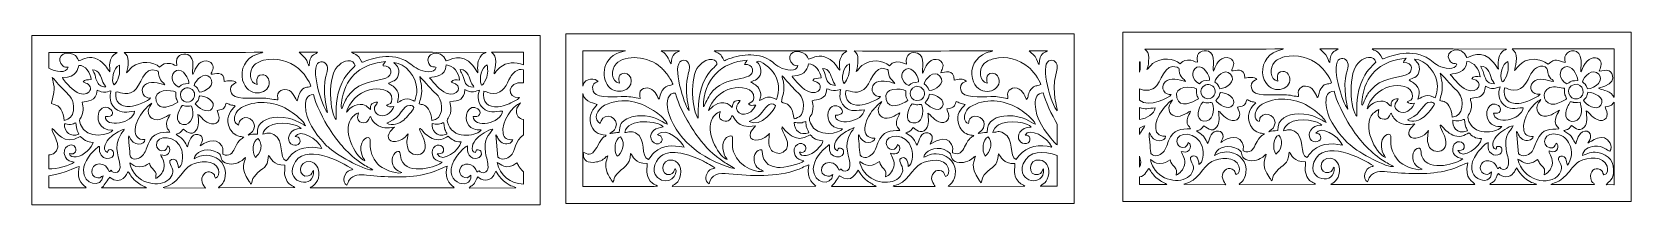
# Model space of a CAD drawing. Header units: millimetres. Extents: x -181 to 1707, y -676 to -472.
import ezdxf

# ---------------------------------------------------------------- set-up
doc = ezdxf.new("R2010")
doc.units = ezdxf.units.MM
doc.header["$MEASUREMENT"] = 0
doc.layers.add('Layer 1', color=7, linetype='Continuous')

msp = doc.modelspace()

# ---------------------------------------------------------------- linework, layer by layer
at = {"layer": 'Layer 1', "color": 250, "lineweight": 20}
for points in [[(-180.6919, -675.8005), (419.3081, -675.8005), (419.3081, -475.8005), (-180.6919, -475.8005), (-180.6919, -675.8005)], [(449.4296, -674.0442), (1049.4296, -674.0442), (1049.4296, -474.0442), (449.4296, -474.0442), (449.4296, -674.0442)], [(1106.6759, -671.8576), (1706.6759, -671.8576), (1706.6759, -471.8576), (1106.6759, -471.8576), (1106.6759, -671.8576)]]:
    msp.add_lwpolyline(points, close=True, dxfattribs=at)
for points, knots in [([(292.0452, -495.8051), (292.0452, -495.8051), (196.5937, -495.8051), (196.5937, -495.8051), (198.5611, -498.371), (203.7982, -495.8743), (208.6221, -507.5393), (212.4389, -507.2592), (234.7977, -494.6973), (257.2075, -504.1742), (265.5491, -507.7015), (268.0656, -512.0141), (275.0038, -515.5933), (281.4674, -518.9275), (294.3123, -521.2299), (296.5684, -513.555), (293.9792, -512.087), (291.3255, -514.8083), (287.7214, -508.9521), (280.8411, -497.7724), (302.2647, -489.9293), (308.3458, -505.9743), (312.1156, -505.3714), (325.7657, -495.3921), (339.4773, -511.1736), (343.2441, -515.5092), (343.621, -518.3011), (345.6034, -519.7959), (345.1717, -512.3257), (344.6525, -504.8743), (349.8612, -499.2918), (351.8292, -497.1822), (352.96, -497.3298), (355.2587, -495.8491), (355.2587, -495.8491), (292.0452, -495.8051), (292.0452, -495.8051)], [0, 0, 0, 0, 0.083333333, 0.083333333, 0.083333333, 0.166666667, 0.166666667, 0.166666667, 0.25, 0.25, 0.25, 0.333333333, 0.333333333, 0.333333333, 0.416666667, 0.416666667, 0.416666667, 0.5, 0.5, 0.5, 0.583333333, 0.583333333, 0.583333333, 0.666666667, 0.666666667, 0.666666667, 0.75, 0.75, 0.75, 0.833333333, 0.833333333, 0.833333333, 0.916666667, 0.916666667, 0.916666667, 1, 1, 1, 1]), ([(636.2246, -505.7793), (631.2176, -495.6836), (631.8089, -498.7684), (624.5195, -494.2111), (624.5195, -494.2111), (781.274, -494.2001), (781.274, -494.2001), (779.0498, -496.4919), (776.307, -495.727), (773.5767, -503.0134), (771.4784, -508.6131), (772.9131, -512.1752), (772.6661, -517.0313), (768.9462, -512.7828), (767.0461, -506.8902), (758.466, -502.5752), (748.1918, -497.4084), (742.2845, -501.9263), (736.0184, -504.0239), (733.2015, -499.7376), (734.5027, -498.7734), (728.968, -496.2503), (716.6625, -490.6407), (708.0248, -502.1999), (717.6248, -510.321), (719.2596, -511.5682), (720.8684, -511.8614), (723.4461, -511.3941), (722.2721, -519.0011), (709.1722, -517.3507), (701.8487, -513.4308), (698.4742, -511.6244), (696.0527, -509.3108), (693.2174, -507.1897), (677.7713, -495.6348), (658.6426, -497.6237), (641.3002, -503.6698), (639.3882, -504.3362), (637.9366, -505.3783), (636.2246, -505.7793)], [0, 0, 0, 0, 0.076923077, 0.076923077, 0.076923077, 0.153846154, 0.153846154, 0.153846154, 0.230769231, 0.230769231, 0.230769231, 0.307692308, 0.307692308, 0.307692308, 0.384615385, 0.384615385, 0.384615385, 0.461538462, 0.461538462, 0.461538462, 0.538461538, 0.538461538, 0.538461538, 0.615384615, 0.615384615, 0.615384615, 0.692307692, 0.692307692, 0.692307692, 0.769230769, 0.769230769, 0.769230769, 0.846153846, 0.846153846, 0.846153846, 0.923076923, 0.923076923, 0.923076923, 1, 1, 1, 1]), ([(1496.6562, -491.8576), (1496.6562, -491.8576), (1401.2047, -491.8576), (1401.2047, -491.8576), (1403.1721, -494.4235), (1408.4092, -491.9268), (1413.2331, -503.5918), (1417.0499, -503.3117), (1439.4087, -490.7498), (1461.8185, -500.2267), (1470.1601, -503.754), (1472.6766, -508.0666), (1479.6148, -511.6458), (1486.0784, -514.98), (1498.9233, -517.2824), (1501.1794, -509.6075), (1498.5902, -508.1395), (1495.9365, -510.8608), (1492.3324, -505.0046), (1485.4521, -493.8249), (1506.8757, -485.9818), (1512.9568, -502.0268), (1516.7266, -501.4239), (1530.3767, -491.4446), (1544.0883, -507.2261), (1547.8551, -511.5617), (1548.232, -514.3536), (1550.2144, -515.8484), (1549.7827, -508.3782), (1549.2635, -500.9268), (1554.4722, -495.3443), (1556.4402, -493.2347), (1557.571, -493.3823), (1559.8697, -491.9016), (1559.8697, -491.9016), (1496.6562, -491.8576), (1496.6562, -491.8576)], [0, 0, 0, 0, 0.083333333, 0.083333333, 0.083333333, 0.166666667, 0.166666667, 0.166666667, 0.25, 0.25, 0.25, 0.333333333, 0.333333333, 0.333333333, 0.416666667, 0.416666667, 0.416666667, 0.5, 0.5, 0.5, 0.583333333, 0.583333333, 0.583333333, 0.666666667, 0.666666667, 0.666666667, 0.75, 0.75, 0.75, 0.833333333, 0.833333333, 0.833333333, 0.916666667, 0.916666667, 0.916666667, 1, 1, 1, 1]), ([(-160.6919, -514.5891), (-160.6919, -514.5891), (-160.6919, -495.9666), (-160.6919, -495.9666), (-160.6919, -495.9666), (-80.2043, -495.961), (-80.2043, -495.961), (-82.4285, -498.2528), (-85.1713, -497.4879), (-87.9016, -504.7743), (-89.9999, -510.374), (-88.5652, -513.9361), (-88.8122, -518.7922), (-92.5321, -514.5437), (-94.4322, -508.6511), (-103.0123, -504.3361), (-113.2865, -499.1693), (-119.1938, -503.6872), (-125.4599, -505.7848), (-128.2768, -501.4985), (-126.9756, -500.5343), (-132.5103, -498.0112), (-144.8158, -492.4016), (-153.4535, -503.9608), (-143.8535, -512.0819), (-142.2187, -513.3291), (-140.6099, -513.6223), (-138.0322, -513.155), (-139.2743, -521.2036), (-153.583, -518.8458), (-160.6919, -514.5891)], [0, 0, 0, 0, 0.1, 0.1, 0.1, 0.2, 0.2, 0.2, 0.3, 0.3, 0.3, 0.4, 0.4, 0.4, 0.5, 0.5, 0.5, 0.6, 0.6, 0.6, 0.7, 0.7, 0.7, 0.8, 0.8, 0.8, 0.9, 0.9, 0.9, 1, 1, 1, 1]), ([(91.8963, -495.8051), (37.7741, -495.8051), (-18.4835, -496.6075), (-71.898, -495.9116), (-68.7445, -498.6932), (-67.2054, -500.4571), (-67.2125, -506.3681), (-67.2191, -511.9587), (-67.6598, -515.292), (-69.2846, -520.1478), (-67.3501, -518.975), (-65.1605, -515.0169), (-62.5537, -513.0749), (-52.1207, -505.3019), (-37.3123, -506.5631), (-30.0781, -513.4341), (-27.2431, -511.4099), (-27.0937, -509.0753), (-21.2345, -508.8999), (-15.0322, -508.7143), (-13.6181, -511.0067), (-9.7729, -511.3374), (-12.44, -498.5838), (-2.4005, -496.5202), (3.1635, -498.5279), (13.0822, -502.1067), (7.6677, -519.0092), (9.0671, -521.9842), (11.5086, -518.0301), (13.6372, -508.3876), (22.0385, -506.1687), (26.3579, -505.0278), (30.4667, -507.1339), (32.1452, -509.7639), (34.9208, -514.113), (30.9999, -518.4199), (30.742, -521.6669), (34.661, -521.6657), (46.319, -516.3491), (46.3109, -530.2348), (51.232, -529.4312), (56.9777, -527.8955), (60.497, -531.7495), (60.3663, -531.8255), (60.1534, -531.7561), (60.0834, -531.9361), (57.6524, -532.9087), (55.1323, -533.818), (54.1768, -536.7841), (53.17, -539.9092), (54.3549, -544.0214), (56.1072, -545.9031), (61.6854, -551.8933), (84.8023, -549.5011), (93.4232, -549.678), (98.1971, -549.7758), (107.0701, -552.0257), (109.6879, -551.8729), (110.132, -548.4574), (107.5327, -545.9168), (111.1448, -542.2966), (113.3615, -540.0752), (116.696, -538.7683), (120.6713, -539.8676), (127.6417, -541.7946), (130.6349, -551.706), (132.0161, -553.1497), (134.02, -550.06), (133.1801, -545.8715), (136.9954, -541.1489), (141.6186, -535.4263), (143.3781, -538.0816), (148.589, -535.6088), (147.2096, -530.0457), (138.8955, -518.835), (133.9631, -514.9276), (122.7581, -506.0503), (108.1591, -501.3434), (92.7431, -505.1341), (88.539, -506.1677), (83.1534, -509.1143), (81.2079, -511.2667), (75.2544, -517.8535), (75.3982, -531.9383), (85.1682, -533.8403), (85.2142, -533.1455), (82.0831, -522.1711), (91.2149, -522.2223), (96.388, -522.2514), (99.8619, -527.1647), (99.3305, -532.7888), (98.088, -545.9387), (73.5152, -550.0543), (67.9768, -528.5644), (64.6857, -515.7943), (71.5263, -503.1871), (84.1767, -498.2575), (87.3665, -497.0144), (90.2834, -496.7615), (91.8963, -495.8051)], [0, 0, 0, 0, 0.03030303, 0.03030303, 0.03030303, 0.060606061, 0.060606061, 0.060606061, 0.090909091, 0.090909091, 0.090909091, 0.121212121, 0.121212121, 0.121212121, 0.151515152, 0.151515152, 0.151515152, 0.181818182, 0.181818182, 0.181818182, 0.212121212, 0.212121212, 0.212121212, 0.242424242, 0.242424242, 0.242424242, 0.272727273, 0.272727273, 0.272727273, 0.303030303, 0.303030303, 0.303030303, 0.333333333, 0.333333333, 0.333333333, 0.363636364, 0.363636364, 0.363636364, 0.393939394, 0.393939394, 0.393939394, 0.424242424, 0.424242424, 0.424242424, 0.454545455, 0.454545455, 0.454545455, 0.484848485, 0.484848485, 0.484848485, 0.515151515, 0.515151515, 0.515151515, 0.545454545, 0.545454545, 0.545454545, 0.575757576, 0.575757576, 0.575757576, 0.606060606, 0.606060606, 0.606060606, 0.636363636, 0.636363636, 0.636363636, 0.666666667, 0.666666667, 0.666666667, 0.696969697, 0.696969697, 0.696969697, 0.727272727, 0.727272727, 0.727272727, 0.757575758, 0.757575758, 0.757575758, 0.787878788, 0.787878788, 0.787878788, 0.818181818, 0.818181818, 0.818181818, 0.848484848, 0.848484848, 0.848484848, 0.878787879, 0.878787879, 0.878787879, 0.909090909, 0.909090909, 0.909090909, 0.939393939, 0.939393939, 0.939393939, 0.96969697, 0.96969697, 0.96969697, 1, 1, 1, 1]), ([(156.4107, -495.8051), (156.4107, -495.8051), (134.6489, -495.8051), (134.6489, -495.8051), (134.6489, -495.8051), (141.9312, -502.5307), (141.9312, -502.5307), (144.5471, -506.8454), (145.0425, -510.4947), (146.5244, -511.8778), (147.4337, -497.3013), (151.6853, -499.6219), (156.4107, -495.8051)], [0, 0, 0, 0, 0.25, 0.25, 0.25, 0.5, 0.5, 0.5, 0.75, 0.75, 0.75, 1, 1, 1, 1]), ([(167.9637, -566.6606), (161.3629, -560.0861), (147.0113, -512.9126), (158.0671, -507.6284), (163.7721, -504.9015), (168.4382, -509.923), (168.2209, -515.7631), (167.9691, -522.5331), (159.8977, -531.6995), (167.9637, -566.6606)], [0, 0, 0, 0, 0.333333333, 0.333333333, 0.333333333, 0.666666667, 0.666666667, 0.666666667, 1, 1, 1, 1]), ([(178.2907, -575.1335), (171.7447, -570.3757), (165.7093, -522.4395), (182.5017, -510.0096), (184.6772, -508.3992), (188.233, -505.9436), (192.1136, -505.6607), (196.829, -505.3166), (200.0126, -507.5296), (200.7165, -511.3499), (196.4602, -517.28), (189.5664, -519.7277), (183.099, -537.047), (175.9762, -556.1223), (179.2844, -568.3941), (178.2907, -575.1335)], [0, 0, 0, 0, 0.2, 0.2, 0.2, 0.4, 0.4, 0.4, 0.6, 0.6, 0.6, 0.8, 0.8, 0.8, 1, 1, 1, 1]), ([(185.1442, -562.2384), (184.1633, -561.0209), (184.7907, -562.5847), (184.384, -560.4083), (184.0621, -558.6841), (185.1498, -551.6775), (185.4711, -549.9515), (190.5032, -522.9263), (209.7382, -509.335), (236.4769, -506.5928), (235.1741, -509.652), (233.7519, -508.9834), (233.6331, -511.6571), (245.3742, -511.4155), (245.3967, -523.0194), (236.8357, -526.332), (226.7143, -530.2486), (205.8045, -530.0044), (195.6256, -543.5322), (192.3099, -547.9388), (193.0985, -545.5374), (189.4733, -552.2536), (187.5569, -555.8041), (186.6083, -558.591), (185.1442, -562.2384)], [0, 0, 0, 0, 0.125, 0.125, 0.125, 0.25, 0.25, 0.25, 0.375, 0.375, 0.375, 0.5, 0.5, 0.5, 0.625, 0.625, 0.625, 0.75, 0.75, 0.75, 0.875, 0.875, 0.875, 1, 1, 1, 1]), ([(240.0886, -532.3006), (244.8851, -529.4395), (249.7732, -530.2062), (251.6888, -523.0053), (254.3319, -513.0703), (247.8226, -510.3684), (246.5091, -507.9697), (259.8978, -508.2123), (273.53, -524.8864), (273.5244, -539.4682), (273.5225, -546.3354), (272.7211, -547.5797), (271.0679, -553.4101), (268.592, -552.9015), (270.3243, -553.135), (268.2166, -552.127), (259.1811, -547.8057), (253.5489, -554.3275), (250.5579, -555.0145), (251.7859, -549.0893), (254.9792, -543.3399), (245.4795, -535.7345), (244.0517, -534.5914), (241.3033, -533.7047), (240.0886, -532.3006)], [0, 0, 0, 0, 0.125, 0.125, 0.125, 0.25, 0.25, 0.25, 0.375, 0.375, 0.375, 0.5, 0.5, 0.5, 0.625, 0.625, 0.625, 0.75, 0.75, 0.75, 0.875, 0.875, 0.875, 1, 1, 1, 1]), ([(399.3081, -495.8051), (399.3081, -495.8051), (399.3081, -510.6449), (399.3081, -510.6449), (390.0469, -506.4366), (379.1472, -507.2665), (371.4643, -513.7348), (367.448, -517.1162), (366.5072, -519.7302), (364.663, -521.2765), (364.759, -518.5318), (369.8292, -503.4965), (363.8757, -497.8683), (363.8757, -497.8683), (361.733, -495.8051), (361.733, -495.8051), (361.733, -495.8051), (399.3081, -495.8051), (399.3081, -495.8051)], [0, 0, 0, 0, 0.166666667, 0.166666667, 0.166666667, 0.333333333, 0.333333333, 0.333333333, 0.5, 0.5, 0.5, 0.666666667, 0.666666667, 0.666666667, 0.833333333, 0.833333333, 0.833333333, 1, 1, 1, 1]), ([(519.7149, -494.0442), (519.7149, -494.0442), (469.4296, -494.0442), (469.4296, -494.0442), (469.4296, -494.0442), (469.4296, -535.7593), (469.4296, -535.7593), (471.9993, -524.2392), (484.9138, -526.9151), (487.501, -529.9886), (485.0404, -531.4483), (482.7518, -531.4908), (481.5515, -534.6772), (480.4347, -537.6426), (481.0614, -541.1305), (482.7199, -543.4326), (487.8354, -550.533), (509.18, -547.7796), (518.79, -547.9133), (526.4249, -548.0196), (530.558, -549.3718), (537.2383, -550.4389), (536.4856, -546.0188), (535.9442, -542.0739), (539.0259, -539.7458), (541.2833, -538.0405), (545.2564, -537.1193), (548.5559, -538.2952), (555.775, -540.8683), (557.5079, -550.0113), (559.5893, -551.2222), (560.2188, -549.906), (560.5523, -546.5518), (561.3732, -544.4554), (566.0145, -532.6036), (574.0486, -535.4339), (575.5764, -533.8454), (576.2053, -532.427), (571.0488, -524.4011), (569.7354, -522.6094), (566.6412, -518.3882), (564.7477, -516.4718), (561.3378, -513.3404), (547.2865, -500.4366), (519.4589, -497.9585), (508.7127, -509.4549), (502.1274, -516.4999), (502.345, -530.3975), (512.6158, -532.0272), (512.6714, -528.9084), (510.9382, -527.8238), (512.4742, -524.222), (513.3688, -522.1237), (515.2214, -520.5355), (518.2452, -520.4471), (528.6594, -520.1426), (530.6296, -538.1027), (516.8842, -541.2393), (510.9129, -542.6018), (505.6945, -541.0815), (501.9346, -538.0283), (490.7533, -528.9487), (490.8517, -503.4476), (512.4545, -496.1184), (512.4545, -496.1184), (519.7149, -494.0442), (519.7149, -494.0442)], [0, 0, 0, 0, 0.045454545, 0.045454545, 0.045454545, 0.090909091, 0.090909091, 0.090909091, 0.136363636, 0.136363636, 0.136363636, 0.181818182, 0.181818182, 0.181818182, 0.227272727, 0.227272727, 0.227272727, 0.272727273, 0.272727273, 0.272727273, 0.318181818, 0.318181818, 0.318181818, 0.363636364, 0.363636364, 0.363636364, 0.409090909, 0.409090909, 0.409090909, 0.454545455, 0.454545455, 0.454545455, 0.5, 0.5, 0.5, 0.545454545, 0.545454545, 0.545454545, 0.590909091, 0.590909091, 0.590909091, 0.636363636, 0.636363636, 0.636363636, 0.681818182, 0.681818182, 0.681818182, 0.727272727, 0.727272727, 0.727272727, 0.772727273, 0.772727273, 0.772727273, 0.818181818, 0.818181818, 0.818181818, 0.863636364, 0.863636364, 0.863636364, 0.909090909, 0.909090909, 0.909090909, 0.954545455, 0.954545455, 0.954545455, 1, 1, 1, 1]), ([(565.3947, -494.0442), (565.3947, -494.0442), (561.8989, -494.0442), (561.8989, -494.0442), (564.5073, -496.4181), (565.4594, -495.0359), (569.0677, -500.6641), (570.2664, -502.5336), (572.456, -508.0708), (573.6403, -509.3639), (573.7582, -496.4561), (580.8733, -496.2047), (583.6904, -494.1595), (583.6904, -494.1595), (565.3947, -494.0442), (565.3947, -494.0442)], [0, 0, 0, 0, 0.2, 0.2, 0.2, 0.4, 0.4, 0.4, 0.6, 0.6, 0.6, 0.8, 0.8, 0.8, 1, 1, 1, 1]), ([(595.0196, -564.3468), (594.5051, -563.8814), (594.5864, -563.9986), (594.0672, -563.355), (589.8953, -558.1854), (573.32, -510.7317), (586.1179, -505.7434), (592.0736, -503.4222), (595.7904, -508.8422), (595.3716, -514.4895), (595.1193, -517.8899), (592.7388, -524.9403), (592.1474, -530.0049), (590.7367, -542.0864), (592.67, -552.9423), (595.0196, -564.3468)], [0, 0, 0, 0, 0.2, 0.2, 0.2, 0.4, 0.4, 0.4, 0.6, 0.6, 0.6, 0.8, 0.8, 0.8, 1, 1, 1, 1]), ([(605.7905, -573.4582), (598.2963, -566.3169), (595.3697, -524.8868), (605.9296, -512.3833), (617.9335, -498.1697), (629.8924, -505.7592), (627.4667, -510.1488), (624.8696, -514.8485), (603.7702, -524.1152), (605.7905, -573.4582)], [0, 0, 0, 0, 0.333333333, 0.333333333, 0.333333333, 0.666666667, 0.666666667, 0.666666667, 1, 1, 1, 1]), ([(611.7987, -559.9999), (611.464, -528.3679), (633.1124, -506.944), (663.5384, -505.0686), (662.2103, -507.4407), (661.1628, -507.4178), (660.4996, -510.0747), (665.3713, -510.1825), (669.0093, -510.9324), (669.7389, -515.8057), (672.206, -532.2932), (637.063, -519.9032), (619.5283, -545.8091), (615.464, -551.8139), (613.4251, -558.6305), (611.7987, -559.9999)], [0, 0, 0, 0, 0.2, 0.2, 0.2, 0.4, 0.4, 0.4, 0.6, 0.6, 0.6, 0.8, 0.8, 0.8, 1, 1, 1, 1]), ([(674.4037, -506.8321), (679.6302, -503.9299), (692.1133, -515.4134), (695.7607, -521.7455), (701.1751, -531.1451), (701.8553, -540.5935), (698.2157, -551.5614), (694.8468, -550.132), (692.6657, -548.1853), (687.5942, -548.8298), (683.1751, -549.3912), (680.8467, -552.1012), (678.1408, -552.7173), (678.7784, -549.3143), (681.5528, -545.454), (677.2415, -538.5875), (673.5175, -532.6561), (669.7961, -532.8349), (667.8656, -530.5397), (670.7, -529.0628), (672.2926, -529.4025), (674.9572, -527.359), (681.5384, -522.3119), (681.183, -512.0795), (674.4037, -506.8321)], [0, 0, 0, 0, 0.125, 0.125, 0.125, 0.25, 0.25, 0.25, 0.375, 0.375, 0.375, 0.5, 0.5, 0.5, 0.625, 0.625, 0.625, 0.75, 0.75, 0.75, 0.875, 0.875, 0.875, 1, 1, 1, 1]), ([(716.6499, -523.8541), (734.4634, -523.6188), (734.5669, -512.7148), (736.0184, -509.4514), (743.4845, -508.9132), (750.0757, -518.5391), (750.7536, -526.0537), (746.4848, -526.7304), (742.7487, -525.5592), (741.1436, -528.8859), (743.2422, -530.4984), (745.1183, -529.7854), (747.6798, -532.106), (755.0827, -538.8124), (742.078, -552.2887), (725.1656, -534.223), (723.2426, -532.1688), (717.3577, -526.367), (716.6499, -523.8541)], [0, 0, 0, 0, 0.166666667, 0.166666667, 0.166666667, 0.333333333, 0.333333333, 0.333333333, 0.5, 0.5, 0.5, 0.666666667, 0.666666667, 0.666666667, 0.833333333, 0.833333333, 0.833333333, 1, 1, 1, 1]), ([(777.8414, -532.5201), (773.7086, -528.3823), (776.6039, -512.017), (784.0547, -509.2876), (784.0853, -515.0918), (784.8755, -517.8233), (782.9313, -523.3662), (781.6769, -526.942), (780.1666, -530.4887), (777.8414, -532.5201)], [0, 0, 0, 0, 0.333333333, 0.333333333, 0.333333333, 0.666666667, 0.666666667, 0.666666667, 1, 1, 1, 1]), ([(779.8937, -541.0418), (782.9099, -539.1534), (790.6356, -546.6544), (800.9989, -539.8227), (809.3886, -534.2924), (812.5024, -509.4911), (827.6993, -515.4728), (830.3246, -516.5062), (829.8429, -516.6134), (830.2052, -519.4915), (831.2917, -528.1251), (835.9525, -529.0259), (837.7026, -532.3998), (830.5906, -530.2874), (819.067, -527.2717), (813.7165, -532.7102), (806.6351, -539.9081), (814.0368, -549.2755), (820.8303, -547.8605), (819.0286, -551.5185), (802.7702, -557.5605), (796.6063, -557.9813), (785.354, -558.7489), (778.0233, -552.7082), (779.8937, -541.0418)], [0, 0, 0, 0, 0.125, 0.125, 0.125, 0.25, 0.25, 0.25, 0.375, 0.375, 0.375, 0.5, 0.5, 0.5, 0.625, 0.625, 0.625, 0.75, 0.75, 0.75, 0.875, 0.875, 0.875, 1, 1, 1, 1]), ([(953.3746, -494.0442), (899.2524, -494.0442), (842.9948, -494.8466), (789.5803, -494.1507), (792.7338, -496.9323), (794.2729, -498.6962), (794.2658, -504.6072), (794.2592, -510.1978), (793.8185, -513.5311), (792.1937, -518.3869), (794.1282, -517.2141), (796.3178, -513.256), (798.9246, -511.314), (809.3576, -503.541), (824.166, -504.8022), (831.4002, -511.6732), (834.2352, -509.649), (834.3846, -507.3144), (840.2438, -507.139), (846.4461, -506.9534), (847.8602, -509.2458), (851.7054, -509.5765), (849.0383, -496.8229), (859.0778, -494.7593), (864.6418, -496.767), (874.5605, -500.3458), (869.146, -517.2483), (870.5454, -520.2233), (872.9869, -516.2692), (875.1155, -506.6267), (883.5168, -504.4078), (887.8362, -503.2669), (891.945, -505.373), (893.6235, -508.003), (896.3991, -512.3521), (892.4782, -516.659), (892.2203, -519.906), (896.1393, -519.9048), (907.7973, -514.5882), (907.7892, -528.4739), (912.7103, -527.6703), (918.456, -526.1346), (921.9753, -529.9886), (921.8446, -530.0646), (921.6317, -529.9952), (921.5617, -530.1752), (919.1307, -531.1478), (916.6106, -532.0571), (915.6551, -535.0232), (914.6483, -538.1483), (915.8332, -542.2605), (917.5855, -544.1422), (923.1637, -550.1324), (946.2806, -547.7402), (954.9015, -547.9171), (959.6754, -548.0149), (968.5484, -550.2648), (971.1662, -550.112), (971.6103, -546.6965), (969.011, -544.1559), (972.6231, -540.5357), (974.8398, -538.3143), (978.1743, -537.0074), (982.1496, -538.1067), (989.12, -540.0337), (992.1132, -549.9451), (993.4944, -551.3888), (995.4983, -548.2991), (994.6584, -544.1106), (998.4737, -539.388), (1003.0969, -533.6654), (1004.8564, -536.3207), (1010.0673, -533.8479), (1008.6879, -528.2848), (1000.3738, -517.0741), (995.4414, -513.1667), (984.2364, -504.2894), (969.6374, -499.5825), (954.2214, -503.3732), (950.0173, -504.4068), (944.6317, -507.3534), (942.6862, -509.5058), (936.7327, -516.0926), (936.8765, -530.1774), (946.6465, -532.0794), (946.6925, -531.3846), (943.5614, -520.4102), (952.6932, -520.4614), (957.8663, -520.4905), (961.3402, -525.4038), (960.8088, -531.0279), (959.5663, -544.1778), (934.9935, -548.2934), (929.4551, -526.8035), (926.164, -514.0334), (933.0046, -501.4262), (945.655, -496.4966), (948.8448, -495.2535), (951.7617, -495.0006), (953.3746, -494.0442)], [0, 0, 0, 0, 0.03030303, 0.03030303, 0.03030303, 0.060606061, 0.060606061, 0.060606061, 0.090909091, 0.090909091, 0.090909091, 0.121212121, 0.121212121, 0.121212121, 0.151515152, 0.151515152, 0.151515152, 0.181818182, 0.181818182, 0.181818182, 0.212121212, 0.212121212, 0.212121212, 0.242424242, 0.242424242, 0.242424242, 0.272727273, 0.272727273, 0.272727273, 0.303030303, 0.303030303, 0.303030303, 0.333333333, 0.333333333, 0.333333333, 0.363636364, 0.363636364, 0.363636364, 0.393939394, 0.393939394, 0.393939394, 0.424242424, 0.424242424, 0.424242424, 0.454545455, 0.454545455, 0.454545455, 0.484848485, 0.484848485, 0.484848485, 0.515151515, 0.515151515, 0.515151515, 0.545454545, 0.545454545, 0.545454545, 0.575757576, 0.575757576, 0.575757576, 0.606060606, 0.606060606, 0.606060606, 0.636363636, 0.636363636, 0.636363636, 0.666666667, 0.666666667, 0.666666667, 0.696969697, 0.696969697, 0.696969697, 0.727272727, 0.727272727, 0.727272727, 0.757575758, 0.757575758, 0.757575758, 0.787878788, 0.787878788, 0.787878788, 0.818181818, 0.818181818, 0.818181818, 0.848484848, 0.848484848, 0.848484848, 0.878787879, 0.878787879, 0.878787879, 0.909090909, 0.909090909, 0.909090909, 0.939393939, 0.939393939, 0.939393939, 0.96969697, 0.96969697, 0.96969697, 1, 1, 1, 1]), ([(1017.889, -494.0442), (1017.889, -494.0442), (996.1272, -494.0442), (996.1272, -494.0442), (996.1272, -494.0442), (1003.4095, -500.7698), (1003.4095, -500.7698), (1006.0254, -505.0845), (1006.5208, -508.7338), (1008.0027, -510.1169), (1008.912, -495.5404), (1013.1636, -497.861), (1017.889, -494.0442)], [0, 0, 0, 0, 0.25, 0.25, 0.25, 0.5, 0.5, 0.5, 0.75, 0.75, 0.75, 1, 1, 1, 1]), ([(1029.4296, -511.2313), (1029.4296, -518.0071), (1029.003, -516.1026), (1027.6288, -522.1559), (1022.8899, -543.0303), (1029.4296, -561.0079), (1029.4296, -564.8867), (1022.8429, -558.2758), (1008.4819, -511.1554), (1019.5454, -505.8675), (1024.3167, -503.5869), (1028.3607, -506.7263), (1029.4296, -511.2313)], [0, 0, 0, 0, 0.25, 0.25, 0.25, 0.5, 0.5, 0.5, 0.75, 0.75, 0.75, 1, 1, 1, 1]), ([(1126.6759, -519.2052), (1126.6759, -519.2052), (1126.6759, -507.3155), (1126.6759, -507.3155), (1126.8442, -507.2376), (1127.0141, -507.1645), (1127.1874, -507.101), (1127.2141, -512.1733), (1127.8209, -514.8991), (1126.6759, -519.2052)], [0, 0, 0, 0, 0.333333333, 0.333333333, 0.333333333, 0.666666667, 0.666666667, 0.666666667, 1, 1, 1, 1]), ([(1126.6759, -552.1856), (1126.6759, -552.1856), (1126.6759, -539.0056), (1126.6759, -539.0056), (1132.7617, -541.5343), (1138.8635, -541.109), (1144.1316, -537.6361), (1152.5213, -532.1058), (1155.6351, -507.3045), (1170.832, -513.2862), (1173.4573, -514.3196), (1172.9756, -514.4268), (1173.3379, -517.3049), (1174.4244, -525.9385), (1179.0852, -526.8393), (1180.8353, -530.2132), (1173.7233, -528.1008), (1162.1997, -525.0851), (1156.8492, -530.5236), (1149.7678, -537.7215), (1157.1695, -547.0889), (1163.963, -545.6739), (1162.1579, -549.3388), (1137.1684, -561.7183), (1126.6759, -552.1856)], [0, 0, 0, 0, 0.125, 0.125, 0.125, 0.25, 0.25, 0.25, 0.375, 0.375, 0.375, 0.5, 0.5, 0.5, 0.625, 0.625, 0.625, 0.75, 0.75, 0.75, 0.875, 0.875, 0.875, 1, 1, 1, 1]), ([(1296.5073, -491.8576), (1242.3851, -491.8576), (1186.1275, -492.66), (1132.713, -491.9641), (1135.8665, -494.7457), (1137.4056, -496.5096), (1137.3985, -502.4206), (1137.3919, -508.0112), (1136.9512, -511.3445), (1135.3264, -516.2003), (1137.2609, -515.0275), (1139.4505, -511.0694), (1142.0573, -509.1274), (1152.4903, -501.3544), (1167.2987, -502.6156), (1174.5329, -509.4866), (1177.3679, -507.4624), (1177.5173, -505.1278), (1183.3765, -504.9524), (1189.5788, -504.7668), (1190.9929, -507.0592), (1194.8381, -507.3899), (1192.171, -494.6363), (1202.2105, -492.5727), (1207.7745, -494.5804), (1217.6932, -498.1592), (1212.2787, -515.0617), (1213.6781, -518.0367), (1216.1196, -514.0826), (1218.2482, -504.4401), (1226.6495, -502.2212), (1230.9689, -501.0803), (1235.0777, -503.1864), (1236.7562, -505.8164), (1239.5318, -510.1655), (1235.6109, -514.4724), (1235.353, -517.7194), (1239.272, -517.7182), (1250.93, -512.4016), (1250.9219, -526.2873), (1255.843, -525.4837), (1261.5887, -523.948), (1265.108, -527.802), (1264.9773, -527.878), (1264.7644, -527.8086), (1264.6944, -527.9886), (1262.2634, -528.9612), (1259.7433, -529.8705), (1258.7878, -532.8366), (1257.781, -535.9617), (1258.9659, -540.0739), (1260.7182, -541.9556), (1266.2964, -547.9458), (1289.4133, -545.5536), (1298.0342, -545.7305), (1302.8081, -545.8283), (1311.6811, -548.0782), (1314.2989, -547.9254), (1314.743, -544.5099), (1312.1437, -541.9693), (1315.7558, -538.3491), (1317.9725, -536.1277), (1321.307, -534.8208), (1325.2823, -535.9201), (1332.2527, -537.8471), (1335.2459, -547.7585), (1336.6271, -549.2022), (1338.631, -546.1125), (1337.7911, -541.924), (1341.6064, -537.2014), (1346.2296, -531.4788), (1347.9891, -534.1341), (1353.2, -531.6613), (1351.8206, -526.0982), (1343.5065, -514.8875), (1338.5741, -510.9801), (1327.3691, -502.1028), (1312.7701, -497.3959), (1297.3541, -501.1866), (1293.15, -502.2202), (1287.7644, -505.1668), (1285.8189, -507.3192), (1279.8654, -513.906), (1280.0092, -527.9908), (1289.7792, -529.8928), (1289.8252, -529.198), (1286.6941, -518.2236), (1295.8259, -518.2748), (1300.999, -518.3039), (1304.4729, -523.2172), (1303.9415, -528.8413), (1302.699, -541.9912), (1278.1262, -546.1068), (1272.5878, -524.6169), (1269.2967, -511.8468), (1276.1373, -499.2396), (1288.7877, -494.31), (1291.9775, -493.0669), (1294.8944, -492.814), (1296.5073, -491.8576)], [0, 0, 0, 0, 0.03030303, 0.03030303, 0.03030303, 0.060606061, 0.060606061, 0.060606061, 0.090909091, 0.090909091, 0.090909091, 0.121212121, 0.121212121, 0.121212121, 0.151515152, 0.151515152, 0.151515152, 0.181818182, 0.181818182, 0.181818182, 0.212121212, 0.212121212, 0.212121212, 0.242424242, 0.242424242, 0.242424242, 0.272727273, 0.272727273, 0.272727273, 0.303030303, 0.303030303, 0.303030303, 0.333333333, 0.333333333, 0.333333333, 0.363636364, 0.363636364, 0.363636364, 0.393939394, 0.393939394, 0.393939394, 0.424242424, 0.424242424, 0.424242424, 0.454545455, 0.454545455, 0.454545455, 0.484848485, 0.484848485, 0.484848485, 0.515151515, 0.515151515, 0.515151515, 0.545454545, 0.545454545, 0.545454545, 0.575757576, 0.575757576, 0.575757576, 0.606060606, 0.606060606, 0.606060606, 0.636363636, 0.636363636, 0.636363636, 0.666666667, 0.666666667, 0.666666667, 0.696969697, 0.696969697, 0.696969697, 0.727272727, 0.727272727, 0.727272727, 0.757575758, 0.757575758, 0.757575758, 0.787878788, 0.787878788, 0.787878788, 0.818181818, 0.818181818, 0.818181818, 0.848484848, 0.848484848, 0.848484848, 0.878787879, 0.878787879, 0.878787879, 0.909090909, 0.909090909, 0.909090909, 0.939393939, 0.939393939, 0.939393939, 0.96969697, 0.96969697, 0.96969697, 1, 1, 1, 1]), ([(1361.0217, -491.8576), (1361.0217, -491.8576), (1339.2599, -491.8576), (1339.2599, -491.8576), (1339.2599, -491.8576), (1346.5422, -498.5832), (1346.5422, -498.5832), (1349.1581, -502.8979), (1349.6535, -506.5472), (1351.1354, -507.9303), (1352.0447, -493.3538), (1356.2963, -495.6744), (1361.0217, -491.8576)], [0, 0, 0, 0, 0.25, 0.25, 0.25, 0.5, 0.5, 0.5, 0.75, 0.75, 0.75, 1, 1, 1, 1]), ([(1372.5747, -562.7131), (1365.9739, -556.1386), (1351.6223, -508.9651), (1362.6781, -503.6809), (1368.3831, -500.954), (1373.0492, -505.9755), (1372.8319, -511.8156), (1372.5801, -518.5856), (1364.5087, -527.752), (1372.5747, -562.7131)], [0, 0, 0, 0, 0.333333333, 0.333333333, 0.333333333, 0.666666667, 0.666666667, 0.666666667, 1, 1, 1, 1]), ([(1382.9017, -571.186), (1376.3557, -566.4282), (1370.3203, -518.492), (1387.1127, -506.0621), (1389.2882, -504.4517), (1392.844, -501.9961), (1396.7246, -501.7132), (1401.44, -501.3691), (1404.6236, -503.5821), (1405.3275, -507.4024), (1401.0712, -513.3325), (1394.1774, -515.7802), (1387.71, -533.0995), (1380.5872, -552.1748), (1383.8954, -564.4466), (1382.9017, -571.186)], [0, 0, 0, 0, 0.2, 0.2, 0.2, 0.4, 0.4, 0.4, 0.6, 0.6, 0.6, 0.8, 0.8, 0.8, 1, 1, 1, 1]), ([(1389.7552, -558.2909), (1388.7743, -557.0734), (1389.4017, -558.6372), (1388.995, -556.4608), (1388.6731, -554.7366), (1389.7608, -547.73), (1390.0821, -546.004), (1395.1142, -518.9788), (1414.3492, -505.3875), (1441.0879, -502.6453), (1439.7851, -505.7045), (1438.3629, -505.0359), (1438.2441, -507.7096), (1449.9852, -507.468), (1450.0077, -519.0719), (1441.4467, -522.3845), (1431.3253, -526.3011), (1410.4155, -526.0569), (1400.2366, -539.5847), (1396.9209, -543.9913), (1397.7095, -541.5899), (1394.0843, -548.3061), (1392.1679, -551.8566), (1391.2193, -554.6435), (1389.7552, -558.2909)], [0, 0, 0, 0, 0.125, 0.125, 0.125, 0.25, 0.25, 0.25, 0.375, 0.375, 0.375, 0.5, 0.5, 0.5, 0.625, 0.625, 0.625, 0.75, 0.75, 0.75, 0.875, 0.875, 0.875, 1, 1, 1, 1]), ([(1444.6996, -528.3531), (1449.4961, -525.492), (1454.3842, -526.2587), (1456.2998, -519.0578), (1458.9429, -509.1228), (1452.4336, -506.4209), (1451.1201, -504.0222), (1464.5088, -504.2648), (1478.141, -520.9389), (1478.1354, -535.5207), (1478.1335, -542.3879), (1477.3321, -543.6322), (1475.6789, -549.4626), (1473.203, -548.954), (1474.9353, -549.1875), (1472.8276, -548.1795), (1463.7921, -543.8582), (1458.1599, -550.38), (1455.1689, -551.067), (1456.3969, -545.1418), (1459.5902, -539.3924), (1450.0905, -531.787), (1448.6627, -530.6439), (1445.9143, -529.7572), (1444.6996, -528.3531)], [0, 0, 0, 0, 0.125, 0.125, 0.125, 0.25, 0.25, 0.25, 0.375, 0.375, 0.375, 0.5, 0.5, 0.5, 0.625, 0.625, 0.625, 0.75, 0.75, 0.75, 0.875, 0.875, 0.875, 1, 1, 1, 1]), ([(1493.2726, -521.8069), (1499.7763, -520.1246), (1511.9265, -520.6707), (1512.8321, -506.6194), (1521.2993, -507.2007), (1527.8683, -515.739), (1528.5444, -524.5163), (1525.1464, -524.3663), (1520.4358, -523.2114), (1518.8447, -526.9606), (1535.08, -530.653), (1525.7625, -545.7214), (1512.9174, -540.098), (1504.5269, -536.4247), (1499.0273, -528.3721), (1493.2726, -521.8069)], [0, 0, 0, 0, 0.2, 0.2, 0.2, 0.4, 0.4, 0.4, 0.6, 0.6, 0.6, 0.8, 0.8, 0.8, 1, 1, 1, 1]), ([(1554.4203, -530.5761), (1551.1627, -521.5822), (1554.606, -509.5979), (1561.1947, -506.5987), (1562.0352, -514.3311), (1562.6288, -518.524), (1558.2031, -526.5999), (1556.7205, -529.3049), (1556.2836, -530.0669), (1554.4203, -530.5761)], [0, 0, 0, 0, 0.333333333, 0.333333333, 0.333333333, 0.666666667, 0.666666667, 0.666666667, 1, 1, 1, 1]), ([(1557.1678, -537.7824), (1560.5986, -537.8715), (1563.343, -540.2739), (1568.2128, -540.2939), (1580.7795, -540.3458), (1584.019, -529.6571), (1588.5637, -521.1908), (1590.9321, -516.7789), (1597.7683, -509.1818), (1605.4639, -513.0983), (1608.9062, -514.85), (1607.4171, -518.5027), (1609.2613, -522.6121), (1612.1926, -529.1426), (1613.9305, -526.4145), (1615.1798, -530.1301), (1607.8119, -529.5599), (1597.5739, -524.3487), (1591.1662, -530.9218), (1584.9517, -537.2967), (1589.4927, -546.2562), (1599.2787, -545.2057), (1598.2247, -547.1233), (1596.0683, -548.1682), (1593.9543, -549.1913), (1587.3653, -552.3795), (1582.5292, -555.1117), (1574.2458, -556.0557), (1561.9742, -557.4538), (1555.0792, -550.014), (1557.1678, -537.7824)], [0, 0, 0, 0, 0.1, 0.1, 0.1, 0.2, 0.2, 0.2, 0.3, 0.3, 0.3, 0.4, 0.4, 0.4, 0.5, 0.5, 0.5, 0.6, 0.6, 0.6, 0.7, 0.7, 0.7, 0.8, 0.8, 0.8, 0.9, 0.9, 0.9, 1, 1, 1, 1]), ([(1686.6759, -548.7387), (1686.6759, -548.7387), (1686.6759, -491.8576), (1686.6759, -491.8576), (1686.6759, -491.8576), (1566.344, -491.8576), (1566.344, -491.8576), (1566.344, -491.8576), (1568.4867, -493.9208), (1568.4867, -493.9208), (1574.4402, -499.549), (1569.37, -514.5843), (1569.274, -517.329), (1572.8367, -514.3418), (1579.4705, -500.235), (1598.8658, -504.9312), (1604.6752, -506.3378), (1606.2094, -508.7054), (1608.9897, -509.7073), (1617.6144, -501.6317), (1619.9787, -505.776), (1629.0961, -507.81), (1628.3869, -502.1821), (1627.9531, -499.8963), (1631.6692, -496.4617), (1636.6122, -491.8929), (1649.9256, -491.9879), (1647.7188, -511.974), (1647.5787, -513.4682), (1646.8438, -517.4274), (1647.5835, -518.6524), (1649.6139, -516.8183), (1649.2551, -513.6228), (1652.5034, -508.988), (1658.0968, -501.0065), (1666.7257, -500.3357), (1670.4509, -505.4582), (1673.2106, -509.2531), (1670.0471, -514.594), (1669.2337, -518.1548), (1673.1153, -517.6463), (1676.506, -515.8518), (1680.8764, -517.6956), (1684.659, -519.2915), (1692.384, -532.5871), (1668.2938, -538.1653), (1671.5179, -541.0487), (1679.8194, -539.0486), (1685.244, -546.8992), (1686.678, -548.9744), (1685.554, -548.1898), (1686.6759, -548.7387)], [0, 0, 0, 0, 0.058823529, 0.058823529, 0.058823529, 0.117647059, 0.117647059, 0.117647059, 0.176470588, 0.176470588, 0.176470588, 0.235294118, 0.235294118, 0.235294118, 0.294117647, 0.294117647, 0.294117647, 0.352941176, 0.352941176, 0.352941176, 0.411764706, 0.411764706, 0.411764706, 0.470588235, 0.470588235, 0.470588235, 0.529411765, 0.529411765, 0.529411765, 0.588235294, 0.588235294, 0.588235294, 0.647058824, 0.647058824, 0.647058824, 0.705882353, 0.705882353, 0.705882353, 0.764705882, 0.764705882, 0.764705882, 0.823529412, 0.823529412, 0.823529412, 0.882352941, 0.882352941, 0.882352941, 0.941176471, 0.941176471, 0.941176471, 1, 1, 1, 1]), ([(-156.6999, -525.3049), (-154.1066, -527.4227), (-151.8524, -531.1179), (-149.3976, -533.655), (-149.3976, -533.655), (-141.2792, -542.0634), (-141.2792, -542.0634), (-137.1363, -546.4945), (-130.0557, -550.5116), (-131.8664, -564.6127), (-132.7566, -571.5436), (-136.4096, -574.4374), (-142.6595, -576.1006), (-143.2337, -571.3639), (-144.2164, -566.4625), (-146.6751, -562.8788), (-150.7885, -556.8831), (-151.5743, -559.0401), (-157.6316, -556.0085), (-156.6955, -549.5605), (-153.2113, -542.4901), (-155.2017, -532.7757), (-155.6703, -530.4892), (-156.7686, -526.9697), (-156.6999, -525.3049)], [0, 0, 0, 0, 0.125, 0.125, 0.125, 0.25, 0.25, 0.25, 0.375, 0.375, 0.375, 0.5, 0.5, 0.5, 0.625, 0.625, 0.625, 0.75, 0.75, 0.75, 0.875, 0.875, 0.875, 1, 1, 1, 1]), ([(-144.8284, -525.615), (-127.0149, -525.3797), (-126.9114, -514.4757), (-125.4599, -511.2123), (-117.9938, -510.6741), (-111.4026, -520.3), (-110.7247, -527.8146), (-114.9935, -528.4913), (-118.7296, -527.3201), (-120.3347, -530.6468), (-118.2361, -532.2593), (-116.36, -531.5463), (-113.7985, -533.8669), (-106.3956, -540.5733), (-119.4003, -554.0496), (-136.3127, -535.9839), (-138.2357, -533.9297), (-144.1206, -528.1279), (-144.8284, -525.615)], [0, 0, 0, 0, 0.166666667, 0.166666667, 0.166666667, 0.333333333, 0.333333333, 0.333333333, 0.5, 0.5, 0.5, 0.666666667, 0.666666667, 0.666666667, 0.833333333, 0.833333333, 0.833333333, 1, 1, 1, 1]), ([(-93.6076, -536.6541), (-99.9291, -536.0661), (-102.3087, -534.2632), (-104.2685, -529.2624), (-107.3148, -521.4884), (-104.0041, -525.9469), (-109.2543, -516.562), (-100.8227, -516.4123), (-99.3189, -524.9514), (-96.9737, -530.8396), (-95.5412, -534.4361), (-94.9395, -533.8366), (-93.6076, -536.6541)], [0, 0, 0, 0, 0.25, 0.25, 0.25, 0.5, 0.5, 0.5, 0.75, 0.75, 0.75, 1, 1, 1, 1]), ([(-83.6369, -534.281), (-87.7697, -530.1432), (-84.8744, -513.7779), (-77.4236, -511.0485), (-77.393, -516.8527), (-76.6028, -519.5842), (-78.547, -525.1271), (-79.8014, -528.7029), (-81.3117, -532.2496), (-83.6369, -534.281)], [0, 0, 0, 0, 0.333333333, 0.333333333, 0.333333333, 0.666666667, 0.666666667, 0.666666667, 1, 1, 1, 1]), ([(-81.5846, -542.8027), (-78.5684, -540.9143), (-70.8427, -548.4153), (-60.4794, -541.5836), (-52.0897, -536.0533), (-48.9759, -511.252), (-33.779, -517.2337), (-31.1537, -518.2671), (-31.6354, -518.3743), (-31.2731, -521.2524), (-30.1866, -529.886), (-25.5258, -530.7868), (-23.7757, -534.1607), (-30.8877, -532.0483), (-42.4113, -529.0326), (-47.7618, -534.4711), (-54.8432, -541.669), (-47.4415, -551.0364), (-40.648, -549.6214), (-42.4497, -553.2794), (-58.7081, -559.3214), (-64.872, -559.7422), (-76.1243, -560.5098), (-83.455, -554.4691), (-81.5846, -542.8027)], [0, 0, 0, 0, 0.125, 0.125, 0.125, 0.25, 0.25, 0.25, 0.375, 0.375, 0.375, 0.5, 0.5, 0.5, 0.625, 0.625, 0.625, 0.75, 0.75, 0.75, 0.875, 0.875, 0.875, 1, 1, 1, 1]), ([(-7.2338, -536.7663), (-16.6669, -533.0733), (-18.257, -521.143), (-10.3058, -517.32), (-2.7166, -513.671), (5.4481, -527.924), (4.3644, -532.5469), (-1.7626, -533.2924), (-3.6871, -532.8354), (-7.2338, -536.7663)], [0, 0, 0, 0, 0.333333333, 0.333333333, 0.333333333, 0.666666667, 0.666666667, 0.666666667, 1, 1, 1, 1]), ([(10.7153, -534.814), (12.2569, -528.7832), (22.4411, -517.5785), (29.508, -525.6478), (36.7628, -533.9313), (24.2743, -542.4542), (16.8739, -542.6492), (14.6427, -538.0688), (14.9147, -537.6124), (10.7153, -534.814)], [0, 0, 0, 0, 0.333333333, 0.333333333, 0.333333333, 0.666666667, 0.666666667, 0.666666667, 1, 1, 1, 1]), ([(287.2119, -562.9035), (283.2569, -556.7552), (279.4439, -557.6426), (276.4429, -556.5596), (276.3597, -553.9371), (277.7031, -551.8238), (278.2617, -549.0741), (280.7429, -536.8569), (278.1223, -532.8235), (276.9283, -524.4891), (278.6258, -525.6172), (290.5755, -539.3447), (292.9119, -541.7687), (294.733, -543.5782), (297.2257, -545.196), (298.5845, -547.1237), (305.3032, -556.6565), (304.8394, -575.0604), (291.1331, -576.1297), (290.8415, -570.8988), (289.5737, -566.575), (287.2119, -562.9035)], [0, 0, 0, 0, 0.142857143, 0.142857143, 0.142857143, 0.285714286, 0.285714286, 0.285714286, 0.428571429, 0.428571429, 0.428571429, 0.571428571, 0.571428571, 0.571428571, 0.714285714, 0.714285714, 0.714285714, 0.857142857, 0.857142857, 0.857142857, 1, 1, 1, 1]), ([(288.6616, -525.7544), (295.1653, -524.0721), (307.3155, -524.6182), (308.2211, -510.5669), (316.6883, -511.1482), (323.2573, -519.6865), (323.9334, -528.4638), (320.5354, -528.3138), (315.8248, -527.1589), (314.2337, -530.9081), (330.469, -534.6005), (321.1515, -549.6689), (308.3064, -544.0455), (299.9159, -540.3722), (294.4163, -532.3196), (288.6616, -525.7544)], [0, 0, 0, 0, 0.2, 0.2, 0.2, 0.4, 0.4, 0.4, 0.6, 0.6, 0.6, 0.8, 0.8, 0.8, 1, 1, 1, 1]), ([(340.9079, -536.7097), (330.1108, -536.7325), (330.242, -530.1091), (327.553, -522.5355), (325.8163, -517.6441), (325.1721, -519.0869), (324.8452, -516.2097), (334.4155, -516.0312), (335.6886, -527.2866), (337.5215, -531.3707), (338.7965, -534.2123), (340.2212, -534.1698), (340.9079, -536.7097)], [0, 0, 0, 0, 0.25, 0.25, 0.25, 0.5, 0.5, 0.5, 0.75, 0.75, 0.75, 1, 1, 1, 1]), ([(349.8093, -534.5236), (346.5517, -525.5297), (349.995, -513.5454), (356.5837, -510.5462), (357.4242, -518.2786), (358.0178, -522.4715), (353.5921, -530.5474), (352.1095, -533.2524), (351.6726, -534.0144), (349.8093, -534.5236)], [0, 0, 0, 0, 0.333333333, 0.333333333, 0.333333333, 0.666666667, 0.666666667, 0.666666667, 1, 1, 1, 1]), ([(399.3081, -516.4074), (399.3081, -516.4074), (399.3081, -531.956), (399.3081, -531.956), (380.0404, -528.858), (378.9183, -550.8439), (394.6677, -549.1532), (393.6137, -551.0708), (391.4573, -552.1157), (389.3433, -553.1388), (382.7543, -556.327), (377.9182, -559.0592), (369.6348, -560.0032), (357.3632, -561.4013), (350.4682, -553.9615), (352.5568, -541.7299), (355.9876, -541.819), (358.732, -544.2214), (363.6018, -544.2414), (376.1685, -544.2933), (379.408, -533.6046), (383.9527, -525.1383), (386.1613, -521.0241), (392.2553, -514.1417), (399.3081, -516.4074)], [0, 0, 0, 0, 0.125, 0.125, 0.125, 0.25, 0.25, 0.25, 0.375, 0.375, 0.375, 0.5, 0.5, 0.5, 0.625, 0.625, 0.625, 0.75, 0.75, 0.75, 0.875, 0.875, 0.875, 1, 1, 1, 1]), ([(704.7784, -523.544), (707.3717, -525.6618), (709.6259, -529.357), (712.0807, -531.8941), (712.0807, -531.8941), (720.1991, -540.3025), (720.1991, -540.3025), (724.342, -544.7336), (731.4226, -548.7507), (729.6119, -562.8518), (728.7217, -569.7827), (725.0687, -572.6765), (718.8188, -574.3397), (718.2446, -569.603), (717.2619, -564.7016), (714.8032, -561.1179), (710.6898, -555.1222), (709.904, -557.2792), (703.8467, -554.2476), (704.7828, -547.7996), (708.267, -540.7292), (706.2766, -531.0148), (705.808, -528.7283), (704.7097, -525.2088), (704.7784, -523.544)], [0, 0, 0, 0, 0.125, 0.125, 0.125, 0.25, 0.25, 0.25, 0.375, 0.375, 0.375, 0.5, 0.5, 0.5, 0.625, 0.625, 0.625, 0.75, 0.75, 0.75, 0.875, 0.875, 0.875, 1, 1, 1, 1]), ([(767.8707, -534.8932), (761.5492, -534.3052), (759.1696, -532.5023), (757.2098, -527.5015), (754.1635, -519.7275), (757.4742, -524.186), (752.224, -514.8011), (760.6556, -514.6514), (762.1594, -523.1905), (764.5046, -529.0787), (765.9371, -532.6752), (766.5388, -532.0757), (767.8707, -534.8932)], [0, 0, 0, 0, 0.25, 0.25, 0.25, 0.5, 0.5, 0.5, 0.75, 0.75, 0.75, 1, 1, 1, 1]), ([(854.2445, -535.0054), (844.8114, -531.3124), (843.2213, -519.3821), (851.1725, -515.5591), (858.7617, -511.9101), (866.9264, -526.1631), (865.8427, -530.786), (859.7157, -531.5315), (857.7912, -531.0745), (854.2445, -535.0054)], [0, 0, 0, 0, 0.333333333, 0.333333333, 0.333333333, 0.666666667, 0.666666667, 0.666666667, 1, 1, 1, 1]), ([(872.1936, -533.0531), (873.7352, -527.0223), (883.9194, -515.8176), (890.9863, -523.8869), (898.2411, -532.1704), (885.7526, -540.6933), (878.3522, -540.8883), (876.121, -536.3079), (876.393, -535.8515), (872.1936, -533.0531)], [0, 0, 0, 0, 0.333333333, 0.333333333, 0.333333333, 0.666666667, 0.666666667, 0.666666667, 1, 1, 1, 1]), ([(1197.3772, -532.8188), (1187.9441, -529.1258), (1186.354, -517.1955), (1194.3052, -513.3725), (1201.8944, -509.7235), (1210.0591, -523.9765), (1208.9754, -528.5994), (1202.8484, -529.3449), (1200.9239, -528.8879), (1197.3772, -532.8188)], [0, 0, 0, 0, 0.333333333, 0.333333333, 0.333333333, 0.666666667, 0.666666667, 0.666666667, 1, 1, 1, 1]), ([(1215.3263, -530.8665), (1216.8679, -524.8357), (1227.0521, -513.631), (1234.119, -521.7003), (1241.3738, -529.9838), (1228.8853, -538.5067), (1221.4849, -538.7017), (1219.2537, -534.1213), (1219.5257, -533.6649), (1215.3263, -530.8665)], [0, 0, 0, 0, 0.333333333, 0.333333333, 0.333333333, 0.666666667, 0.666666667, 0.666666667, 1, 1, 1, 1]), ([(1491.8229, -558.956), (1487.8679, -552.8077), (1484.0549, -553.6951), (1481.0539, -552.6121), (1480.9707, -549.9896), (1482.3141, -547.8763), (1482.8727, -545.1266), (1485.3539, -532.9094), (1482.7333, -528.876), (1481.5393, -520.5416), (1483.2368, -521.6697), (1495.1865, -535.3972), (1497.5229, -537.8212), (1499.344, -539.6307), (1501.8367, -541.2485), (1503.1955, -543.1762), (1509.9142, -552.709), (1509.4504, -571.1129), (1495.7441, -572.1822), (1495.4525, -566.9513), (1494.1847, -562.6275), (1491.8229, -558.956)], [0, 0, 0, 0, 0.142857143, 0.142857143, 0.142857143, 0.285714286, 0.285714286, 0.285714286, 0.428571429, 0.428571429, 0.428571429, 0.571428571, 0.571428571, 0.571428571, 0.714285714, 0.714285714, 0.714285714, 0.857142857, 0.857142857, 0.857142857, 1, 1, 1, 1]), ([(1545.5189, -532.7622), (1534.7218, -532.785), (1534.853, -526.1616), (1532.164, -518.588), (1530.4273, -513.6966), (1529.7831, -515.1394), (1529.4562, -512.2622), (1539.0265, -512.0837), (1540.2996, -523.3391), (1542.1325, -527.4232), (1543.4075, -530.2648), (1544.8322, -530.2223), (1545.5189, -532.7622)], [0, 0, 0, 0, 0.25, 0.25, 0.25, 0.5, 0.5, 0.5, 0.75, 0.75, 0.75, 1, 1, 1, 1]), ([(1631.0431, -533.0482), (1621.0482, -527.9182), (1621.0537, -516.2601), (1628.1759, -513.3059), (1636.58, -509.8198), (1643.4266, -522.0951), (1643.8164, -528.9967), (1631.9665, -529.92), (1638.005, -529.5868), (1631.0431, -533.0482)], [0, 0, 0, 0, 0.333333333, 0.333333333, 0.333333333, 0.666666667, 0.666666667, 0.666666667, 1, 1, 1, 1]), ([(1649.2276, -530.5586), (1650.5201, -524.5391), (1661.4019, -513.4666), (1668.657, -521.6206), (1674.6175, -528.32), (1665.7564, -538.6126), (1655.1586, -538.9599), (1653.3629, -532.8335), (1651.5331, -533.0789), (1649.2276, -530.5586)], [0, 0, 0, 0, 0.333333333, 0.333333333, 0.333333333, 0.666666667, 0.666666667, 0.666666667, 1, 1, 1, 1]), ([(-59.598, -565.3116), (-60.8261, -579.5811), (-94.8273, -585.4265), (-93.9615, -571.498), (-74.974, -572.7026), (-93.0866, -551.1127), (-101.2175, -565.3384), (-104.844, -571.6827), (-102.9482, -588.1555), (-85.3854, -587.6048), (-87.7332, -592.8968), (-116.0289, -599.6856), (-123.3891, -580.9411), (-127.0071, -571.7268), (-121.3277, -575.6305), (-120.3422, -564.1791), (-119.9255, -559.3393), (-121.1614, -557.9549), (-121.3768, -554.575), (-115.4939, -553.0238), (-104.5898, -554.3306), (-103.8962, -540.5243), (-101.0037, -541.1373), (-100.6114, -542.4998), (-96.2373, -542.7011), (-92.1467, -542.8893), (-90.6007, -541.6152), (-87.5609, -541.3164), (-87.5503, -542.9121), (-91.8166, -553.8305), (-82.4123, -562.0449), (-75.2284, -568.3194), (-68.6941, -565.8436), (-59.598, -565.3116)], [0, 0, 0, 0, 0.090909091, 0.090909091, 0.090909091, 0.181818182, 0.181818182, 0.181818182, 0.272727273, 0.272727273, 0.272727273, 0.363636364, 0.363636364, 0.363636364, 0.454545455, 0.454545455, 0.454545455, 0.545454545, 0.545454545, 0.545454545, 0.636363636, 0.636363636, 0.636363636, 0.727272727, 0.727272727, 0.727272727, 0.818181818, 0.818181818, 0.818181818, 0.909090909, 0.909090909, 0.909090909, 1, 1, 1, 1]), ([(-8.4082, -554.5369), (-15.602, -558.7526), (-30.4516, -566.3202), (-34.0231, -553.3026), (-38.0778, -538.5229), (-16.1427, -539.7385), (-10.8006, -542.7761), (-10.7181, -550.2569), (-11.0663, -548.6828), (-8.4082, -554.5369)], [0, 0, 0, 0, 0.333333333, 0.333333333, 0.333333333, 0.666666667, 0.666666667, 0.666666667, 1, 1, 1, 1]), ([(0.0672, -538.0616), (4.7689, -536.3206), (9.892, -539.8426), (10.9359, -543.7026), (12.2678, -548.6259), (9.0996, -552.9337), (5.4212, -554.064), (-5.58, -557.4445), (-9.8497, -541.7343), (0.0672, -538.0616)], [0, 0, 0, 0, 0.333333333, 0.333333333, 0.333333333, 0.666666667, 0.666666667, 0.666666667, 1, 1, 1, 1]), ([(12.0146, -556.7024), (18.5561, -549.1579), (14.9259, -550.8567), (17.3374, -547.0649), (24.6459, -547.049), (37.2251, -553.7589), (32.0786, -561.8833), (27.2115, -569.5663), (14.3842, -560.1926), (12.0146, -556.7024)], [0, 0, 0, 0, 0.333333333, 0.333333333, 0.333333333, 0.666666667, 0.666666667, 0.666666667, 1, 1, 1, 1]), ([(151.5415, -545.4183), (153.7379, -556.087), (164.1488, -576.5135), (170.3436, -586.0644), (181.6202, -603.4507), (192.2409, -615.5732), (208.7493, -627.0175), (213.355, -630.2105), (218.7769, -632.3347), (221.7463, -634.3917), (215.0443, -636.404), (180.951, -618.4715), (170.5787, -608.9637), (167.5795, -606.2147), (167.1595, -606.5044), (164.502, -603.4747), (153.8033, -591.2772), (142.0475, -575.969), (141.9946, -558.7701), (141.9709, -551.0489), (143.9692, -545.778), (151.5415, -545.4183)], [0, 0, 0, 0, 0.142857143, 0.142857143, 0.142857143, 0.285714286, 0.285714286, 0.285714286, 0.428571429, 0.428571429, 0.428571429, 0.571428571, 0.571428571, 0.571428571, 0.714285714, 0.714285714, 0.714285714, 0.857142857, 0.857142857, 0.857142857, 1, 1, 1, 1]), ([(190.5904, -566.5347), (192.8191, -555.2033), (204.8581, -543.1699), (217.496, -540.0061), (227.6142, -537.473), (244.5099, -538.8149), (244.0942, -551.0508), (243.9201, -556.1685), (241.569, -556.7612), (237.7468, -557.9655), (239.7033, -560.6237), (242.6654, -560.1778), (246.3122, -559.5077), (245.1332, -564.3823), (238.1375, -572.2672), (230.2023, -570.4265), (227.2666, -569.7454), (223.8211, -566.7697), (223.4382, -563.6818), (222.8387, -558.8501), (226.6596, -557.3688), (227.3001, -554.5585), (221.5003, -554.1134), (218.1311, -557.4445), (218.8481, -563.2133), (215.0986, -561.3559), (214.0624, -555.6009), (203.1967, -557.7917), (194.8927, -559.4659), (192.7572, -564.6127), (190.5904, -566.5347)], [0, 0, 0, 0, 0.1, 0.1, 0.1, 0.2, 0.2, 0.2, 0.3, 0.3, 0.3, 0.4, 0.4, 0.4, 0.5, 0.5, 0.5, 0.6, 0.6, 0.6, 0.7, 0.7, 0.7, 0.8, 0.8, 0.8, 0.9, 0.9, 0.9, 1, 1, 1, 1]), ([(374.8569, -565.0474), (373.0721, -579.9296), (340.37, -586.1288), (339.8949, -571.3755), (343.2272, -571.3864), (346.2319, -572.0015), (347.5919, -569.2453), (348.9491, -566.4953), (347.4782, -563.7475), (345.6087, -562.4047), (335.2097, -554.9351), (326.896, -572.0887), (334.9403, -581.9054), (337.8022, -585.3977), (342.6758, -587.848), (349.408, -587.2122), (346.4913, -593.3985), (318.7951, -600.0887), (310.7398, -581.2343), (306.7617, -571.9228), (312.7365, -575.2007), (313.6598, -564.3041), (314.0577, -559.6084), (312.5236, -557.3313), (312.5836, -554.0928), (324.467, -552.5074), (328.8745, -551.9626), (330.3386, -539.7042), (339.3551, -544.3061), (338.2301, -542.3873), (347.6088, -540.5053), (346.1741, -544.5775), (345.1773, -546.988), (346.4179, -552.263), (347.3709, -556.3145), (349.0782, -559.1911), (351.5035, -561.4485), (358.4991, -567.9594), (365.1835, -565.601), (374.8569, -565.0474)], [0, 0, 0, 0, 0.076923077, 0.076923077, 0.076923077, 0.153846154, 0.153846154, 0.153846154, 0.230769231, 0.230769231, 0.230769231, 0.307692308, 0.307692308, 0.307692308, 0.384615385, 0.384615385, 0.384615385, 0.461538462, 0.461538462, 0.461538462, 0.538461538, 0.538461538, 0.538461538, 0.615384615, 0.615384615, 0.615384615, 0.692307692, 0.692307692, 0.692307692, 0.769230769, 0.769230769, 0.769230769, 0.846153846, 0.846153846, 0.846153846, 0.923076923, 0.923076923, 0.923076923, 1, 1, 1, 1]), ([(469.4296, -654.0442), (469.4296, -654.0442), (469.5262, -654.0442), (469.5262, -654.0442), (469.5262, -654.0442), (469.5262, -654.0385), (469.5262, -654.0385), (480.8812, -653.8645), (555.3812, -654.768), (557.7933, -653.4887), (555.5306, -651.9871), (553.9858, -651.8502), (551.5809, -649.9263), (543.8989, -643.7802), (544.9979, -636.1323), (545.5655, -626.7514), (530.3888, -627.4789), (529.011, -617.7836), (525.6312, -615.1284), (525.8813, -629.9577), (515.9615, -631.3085), (509.0947, -639.9525), (505.9446, -643.9181), (506.8776, -645.761), (505.0753, -648.9952), (502.4766, -645.3334), (499.4024, -641.491), (497.6892, -636.0591), (495.0277, -627.6209), (497.4045, -624.8159), (498.8733, -617.9431), (495.3987, -619.1193), (497.8349, -618.7486), (495.068, -620.9591), (491.5075, -623.8038), (486.6483, -625.2998), (481.8631, -625.5195), (471.9637, -625.9746), (469.896, -621.1635), (470.076, -613.6552), (474.5236, -615.2503), (479.075, -620.278), (485.8787, -607.8717), (496.0092, -589.3994), (494.6123, -598.2839), (497.0416, -593.3794), (487.4728, -593.3894), (481.1623, -588.582), (478.6858, -579.4787), (475.7355, -568.634), (482.3245, -561.9265), (486.5773, -557.3886), (484.2815, -555.7129), (471.9327, -555.6104), (469.4296, -544.5432), (469.4296, -544.5432), (469.4296, -654.0442), (469.4296, -654.0442)], [0, 0, 0, 0, 0.052631579, 0.052631579, 0.052631579, 0.105263158, 0.105263158, 0.105263158, 0.157894737, 0.157894737, 0.157894737, 0.210526316, 0.210526316, 0.210526316, 0.263157895, 0.263157895, 0.263157895, 0.315789474, 0.315789474, 0.315789474, 0.368421053, 0.368421053, 0.368421053, 0.421052632, 0.421052632, 0.421052632, 0.473684211, 0.473684211, 0.473684211, 0.526315789, 0.526315789, 0.526315789, 0.578947368, 0.578947368, 0.578947368, 0.631578947, 0.631578947, 0.631578947, 0.684210526, 0.684210526, 0.684210526, 0.736842105, 0.736842105, 0.736842105, 0.789473684, 0.789473684, 0.789473684, 0.842105263, 0.842105263, 0.842105263, 0.894736842, 0.894736842, 0.894736842, 0.947368421, 0.947368421, 0.947368421, 1, 1, 1, 1]), ([(578.8743, -543.8062), (583.5254, -562.1847), (596.6437, -584.0213), (605.8502, -596.2166), (615.0186, -608.3618), (622.7442, -616.1079), (636.184, -625.3964), (638.3864, -626.9186), (648.1086, -631.6287), (648.8782, -632.9034), (637.7925, -631.6387), (613.3197, -619.6769), (603.8263, -612.0246), (603.8263, -612.0246), (597.8274, -607.0056), (597.8274, -607.0056), (567.0914, -581.5077), (561.6927, -542.6409), (578.8743, -543.8062)], [0, 0, 0, 0, 0.166666667, 0.166666667, 0.166666667, 0.333333333, 0.333333333, 0.333333333, 0.5, 0.5, 0.5, 0.666666667, 0.666666667, 0.666666667, 0.833333333, 0.833333333, 0.833333333, 1, 1, 1, 1]), ([(617.9764, -564.263), (620.9058, -552.9051), (632.7757, -541.1293), (645.0882, -538.2777), (655.279, -535.9175), (672.2616, -537.5166), (671.2814, -549.8432), (670.8973, -554.6761), (667.8619, -554.5011), (664.8546, -556.4528), (667.6696, -559.3938), (669.5904, -558.1263), (673.7873, -557.9441), (667.1118, -571.9888), (652.3174, -571.3958), (650.9689, -561.9287), (650.2422, -556.8266), (654.1022, -555.6198), (655.0971, -552.6666), (648.7703, -552.2753), (646.0075, -554.8484), (645.9303, -560.8785), (643.2659, -559.5369), (644.4259, -558.2276), (639.6857, -556.3093), (628.8689, -551.9324), (621.1796, -561.6365), (617.9764, -564.263)], [0, 0, 0, 0, 0.111111111, 0.111111111, 0.111111111, 0.222222222, 0.222222222, 0.222222222, 0.333333333, 0.333333333, 0.333333333, 0.444444444, 0.444444444, 0.444444444, 0.555555556, 0.555555556, 0.555555556, 0.666666667, 0.666666667, 0.666666667, 0.777777778, 0.777777778, 0.777777778, 0.888888889, 0.888888889, 0.888888889, 1, 1, 1, 1]), ([(801.8803, -563.5507), (800.6522, -577.8202), (766.651, -583.6656), (767.5168, -569.7371), (786.5043, -570.9417), (768.3917, -549.3518), (760.2608, -563.5775), (756.6343, -569.9218), (758.5301, -586.3946), (776.0929, -585.8439), (773.7451, -591.1359), (745.4494, -597.9247), (738.0892, -579.1802), (734.4712, -569.9659), (740.1506, -573.8696), (741.1361, -562.4182), (741.5528, -557.5784), (740.3169, -556.194), (740.1015, -552.8141), (745.9844, -551.2629), (756.8885, -552.5697), (757.5821, -538.7634), (760.4746, -539.3764), (760.8669, -540.7389), (765.241, -540.9402), (769.3316, -541.1284), (770.8776, -539.8543), (773.9174, -539.5555), (773.928, -541.1512), (769.6617, -552.0696), (779.066, -560.284), (786.2499, -566.5585), (792.7842, -564.0827), (801.8803, -563.5507)], [0, 0, 0, 0, 0.090909091, 0.090909091, 0.090909091, 0.181818182, 0.181818182, 0.181818182, 0.272727273, 0.272727273, 0.272727273, 0.363636364, 0.363636364, 0.363636364, 0.454545455, 0.454545455, 0.454545455, 0.545454545, 0.545454545, 0.545454545, 0.636363636, 0.636363636, 0.636363636, 0.727272727, 0.727272727, 0.727272727, 0.818181818, 0.818181818, 0.818181818, 0.909090909, 0.909090909, 0.909090909, 1, 1, 1, 1]), ([(853.0701, -552.776), (845.8763, -556.9917), (831.0267, -564.5593), (827.4552, -551.5417), (823.4005, -536.762), (845.3356, -537.9776), (850.6777, -541.0152), (850.7602, -548.496), (850.412, -546.9219), (853.0701, -552.776)], [0, 0, 0, 0, 0.333333333, 0.333333333, 0.333333333, 0.666666667, 0.666666667, 0.666666667, 1, 1, 1, 1]), ([(861.5455, -536.3007), (866.2472, -534.5597), (871.3703, -538.0817), (872.4142, -541.9417), (873.7461, -546.865), (870.5779, -551.1728), (866.8995, -552.3031), (855.8983, -555.6836), (851.6286, -539.9734), (861.5455, -536.3007)], [0, 0, 0, 0, 0.333333333, 0.333333333, 0.333333333, 0.666666667, 0.666666667, 0.666666667, 1, 1, 1, 1]), ([(873.4929, -554.9415), (880.0344, -547.397), (876.4042, -549.0958), (878.8157, -545.304), (886.1242, -545.2881), (898.7034, -551.998), (893.5569, -560.1224), (888.6898, -567.8054), (875.8625, -558.4317), (873.4929, -554.9415)], [0, 0, 0, 0, 0.333333333, 0.333333333, 0.333333333, 0.666666667, 0.666666667, 0.666666667, 1, 1, 1, 1]), ([(1029.4296, -580.4278), (1029.4296, -580.4278), (1029.4296, -604.9884), (1029.4296, -604.9884), (1028.3852, -604.1711), (1027.5964, -603.5563), (1025.9803, -601.7138), (1015.2816, -589.5163), (1003.5258, -574.2081), (1003.4729, -557.0092), (1003.4492, -549.288), (1005.4475, -544.0171), (1013.0198, -543.6574), (1014.9525, -553.0453), (1023.2454, -569.9874), (1029.4296, -580.4278)], [0, 0, 0, 0, 0.2, 0.2, 0.2, 0.4, 0.4, 0.4, 0.6, 0.6, 0.6, 0.8, 0.8, 0.8, 1, 1, 1, 1]), ([(1196.2028, -550.5894), (1189.009, -554.8051), (1174.1594, -562.3727), (1170.5879, -549.3551), (1166.5332, -534.5754), (1188.4683, -535.791), (1193.8104, -538.8286), (1193.8929, -546.3094), (1193.5447, -544.7353), (1196.2028, -550.5894)], [0, 0, 0, 0, 0.333333333, 0.333333333, 0.333333333, 0.666666667, 0.666666667, 0.666666667, 1, 1, 1, 1]), ([(1204.6782, -534.1141), (1209.3799, -532.3731), (1214.503, -535.8951), (1215.5469, -539.7551), (1216.8788, -544.6784), (1213.7106, -548.9862), (1210.0322, -550.1165), (1199.031, -553.497), (1194.7613, -537.7868), (1204.6782, -534.1141)], [0, 0, 0, 0, 0.333333333, 0.333333333, 0.333333333, 0.666666667, 0.666666667, 0.666666667, 1, 1, 1, 1]), ([(1216.6256, -552.7549), (1223.1671, -545.2104), (1219.5369, -546.9092), (1221.9484, -543.1174), (1229.2569, -543.1015), (1241.8361, -549.8114), (1236.6896, -557.9358), (1231.8225, -565.6188), (1218.9952, -556.2451), (1216.6256, -552.7549)], [0, 0, 0, 0, 0.333333333, 0.333333333, 0.333333333, 0.666666667, 0.666666667, 0.666666667, 1, 1, 1, 1]), ([(1289.9252, -588.1621), (1284.8709, -588.4571), (1283.8785, -588.4359), (1279.1465, -589.4667), (1281.1358, -586.8413), (1283.8256, -587.043), (1285.6255, -582.6502), (1290.049, -571.8543), (1275.8598, -564.1503), (1269.539, -572.0768), (1267.9539, -574.0645), (1268.6338, -575.4864), (1267.7095, -577.55), (1262.4602, -575.7799), (1261.971, -569.7722), (1264.0912, -565.0036), (1266.201, -560.2582), (1268.4034, -558.465), (1272.9616, -556.1491), (1290.7648, -547.103), (1312.9551, -550.5197), (1328.6969, -561.0712), (1334.4919, -564.9555), (1344.4136, -572.5385), (1346.9101, -578.3617), (1341.1584, -576.391), (1332.742, -567.9738), (1314.0166, -568.4291), (1301.6172, -568.7307), (1288.6146, -573.8207), (1289.9252, -588.1621)], [0, 0, 0, 0, 0.1, 0.1, 0.1, 0.2, 0.2, 0.2, 0.3, 0.3, 0.3, 0.4, 0.4, 0.4, 0.5, 0.5, 0.5, 0.6, 0.6, 0.6, 0.7, 0.7, 0.7, 0.8, 0.8, 0.8, 0.9, 0.9, 0.9, 1, 1, 1, 1]), ([(1356.1525, -541.4708), (1358.3489, -552.1395), (1368.7598, -572.566), (1374.9546, -582.1169), (1386.2312, -599.5032), (1396.8519, -611.6257), (1413.3603, -623.07), (1417.966, -626.263), (1423.3879, -628.3872), (1426.3573, -630.4442), (1419.6553, -632.4565), (1385.562, -614.524), (1375.1897, -605.0162), (1372.1905, -602.2672), (1371.7705, -602.5569), (1369.113, -599.5272), (1358.4143, -587.3297), (1346.6585, -572.0215), (1346.6056, -554.8226), (1346.5819, -547.1014), (1348.5802, -541.8305), (1356.1525, -541.4708)], [0, 0, 0, 0, 0.142857143, 0.142857143, 0.142857143, 0.285714286, 0.285714286, 0.285714286, 0.428571429, 0.428571429, 0.428571429, 0.571428571, 0.571428571, 0.571428571, 0.714285714, 0.714285714, 0.714285714, 0.857142857, 0.857142857, 0.857142857, 1, 1, 1, 1]), ([(1395.2014, -562.5872), (1397.4301, -551.2558), (1409.4691, -539.2224), (1422.107, -536.0586), (1432.2252, -533.5255), (1449.1209, -534.8674), (1448.7052, -547.1033), (1448.5311, -552.221), (1446.18, -552.8137), (1442.3578, -554.018), (1444.3143, -556.6762), (1447.2764, -556.2303), (1450.9232, -555.5602), (1449.7442, -560.4348), (1442.7485, -568.3197), (1434.8133, -566.479), (1431.8776, -565.7979), (1428.4321, -562.8222), (1428.0492, -559.7343), (1427.4497, -554.9026), (1431.2706, -553.4213), (1431.9111, -550.611), (1426.1113, -550.1659), (1422.7421, -553.497), (1423.4591, -559.2658), (1419.7096, -557.4084), (1418.6734, -551.6534), (1407.8077, -553.8442), (1399.5037, -555.5184), (1397.3682, -560.6652), (1395.2014, -562.5872)], [0, 0, 0, 0, 0.1, 0.1, 0.1, 0.2, 0.2, 0.2, 0.3, 0.3, 0.3, 0.4, 0.4, 0.4, 0.5, 0.5, 0.5, 0.6, 0.6, 0.6, 0.7, 0.7, 0.7, 0.8, 0.8, 0.8, 0.9, 0.9, 0.9, 1, 1, 1, 1]), ([(1579.4679, -561.0999), (1577.6831, -575.9821), (1544.981, -582.1813), (1544.5059, -567.428), (1547.8382, -567.4389), (1550.8429, -568.054), (1552.2029, -565.2978), (1553.5601, -562.5478), (1552.0892, -559.8), (1550.2197, -558.4572), (1539.8207, -550.9876), (1531.507, -568.1412), (1539.5513, -577.9579), (1542.4132, -581.4502), (1547.2868, -583.9005), (1554.019, -583.2647), (1551.1023, -589.451), (1523.4061, -596.1412), (1515.3508, -577.2868), (1511.3727, -567.9753), (1517.3475, -571.2532), (1518.2708, -560.3566), (1518.6687, -555.6609), (1517.1346, -553.3838), (1517.1946, -550.1453), (1529.078, -548.5599), (1533.4855, -548.0151), (1534.9496, -535.7567), (1543.9661, -540.3586), (1542.8411, -538.4398), (1552.2198, -536.5578), (1550.7851, -540.63), (1549.7883, -543.0405), (1551.0289, -548.3155), (1551.9819, -552.367), (1553.6892, -555.2436), (1556.1145, -557.501), (1563.1101, -564.0119), (1569.7945, -561.6535), (1579.4679, -561.0999)], [0, 0, 0, 0, 0.076923077, 0.076923077, 0.076923077, 0.153846154, 0.153846154, 0.153846154, 0.230769231, 0.230769231, 0.230769231, 0.307692308, 0.307692308, 0.307692308, 0.384615385, 0.384615385, 0.384615385, 0.461538462, 0.461538462, 0.461538462, 0.538461538, 0.538461538, 0.538461538, 0.615384615, 0.615384615, 0.615384615, 0.692307692, 0.692307692, 0.692307692, 0.769230769, 0.769230769, 0.769230769, 0.846153846, 0.846153846, 0.846153846, 0.923076923, 0.923076923, 0.923076923, 1, 1, 1, 1]), ([(1630.5965, -550.4069), (1628.7057, -552.5261), (1620.5792, -556.1254), (1616.9434, -556.8333), (1604.152, -559.3239), (1598.7214, -541.7486), (1610.9088, -537.3842), (1616.4379, -535.4044), (1622.8581, -537.7346), (1628.3538, -538.241), (1627.884, -546.6873), (1628.2341, -543.9773), (1630.5965, -550.4069)], [0, 0, 0, 0, 0.25, 0.25, 0.25, 0.5, 0.5, 0.5, 0.75, 0.75, 0.75, 1, 1, 1, 1]), ([(1639.9252, -533.6649), (1649.9503, -530.9099), (1655.1883, -547.6809), (1643.6498, -550.5297), (1633.4899, -553.0378), (1627.2445, -537.1498), (1639.9252, -533.6649)], [0, 0, 0, 0, 0.5, 0.5, 0.5, 1, 1, 1, 1]), ([(1650.5198, -552.6121), (1650.5198, -552.6121), (1651.1268, -551.9016), (1651.1268, -551.9016), (1655.9123, -546.5382), (1653.5514, -548.7753), (1655.8504, -542.6964), (1663.0995, -542.9711), (1676.532, -549.3385), (1671.1739, -557.977), (1666.2962, -565.8417), (1653.161, -557.0906), (1650.5198, -552.6121)], [0, 0, 0, 0, 0.25, 0.25, 0.25, 0.5, 0.5, 0.5, 0.75, 0.75, 0.75, 1, 1, 1, 1]), ([(-17.7834, -569.0015), (-18.8618, -572.27), (-21.197, -574.5012), (-21.7353, -579.1838), (-22.5839, -586.5614), (-19.2331, -586.4295), (-17.8756, -589.8287), (-28.8794, -589.9981), (-37.8477, -590.0744), (-43.6903, -604.1042), (-45.913, -609.4416), (-46.5997, -614.1659), (-50.4665, -617.7736), (-54.0602, -621.1265), (-60.3257, -623.8343), (-64.5566, -619.0088), (-64.9831, -618.0217), (-66.3167, -601.1454), (-66.6746, -597.4161), (-66.7899, -596.2148), (-66.7727, -595.0815), (-66.3195, -594.3423), (-61.8269, -608.2073), (-47.0073, -604.6765), (-47.3008, -598.6626), (-65.0589, -599.6375), (-60.2722, -577.6841), (-48.5914, -564.5286), (-46.6047, -562.2912), (-42.1881, -557.2819), (-39.1327, -555.6894), (-40.3123, -558.279), (-43.1105, -561.1078), (-43.4143, -564.828), (-43.7909, -569.4388), (-41.2707, -572.5567), (-38.7176, -573.9989), (-31.1434, -578.2777), (-22.5042, -571.3817), (-17.7834, -569.0015)], [0, 0, 0, 0, 0.076923077, 0.076923077, 0.076923077, 0.153846154, 0.153846154, 0.153846154, 0.230769231, 0.230769231, 0.230769231, 0.307692308, 0.307692308, 0.307692308, 0.384615385, 0.384615385, 0.384615385, 0.461538462, 0.461538462, 0.461538462, 0.538461538, 0.538461538, 0.538461538, 0.615384615, 0.615384615, 0.615384615, 0.692307692, 0.692307692, 0.692307692, 0.769230769, 0.769230769, 0.769230769, 0.846153846, 0.846153846, 0.846153846, 0.923076923, 0.923076923, 0.923076923, 1, 1, 1, 1]), ([(-3.3923, -558.4403), (-1.7263, -558.4544), (-0.3901, -559.2205), (1.8873, -559.3283), (4.2854, -559.4418), (6.2255, -558.6632), (7.643, -559.2202), (11.4864, -568.4926), (8.4132, -582.207), (-2.4759, -580.8889), (-13.273, -579.5817), (-8.1062, -563.5562), (-3.3923, -558.4403)], [0, 0, 0, 0, 0.25, 0.25, 0.25, 0.5, 0.5, 0.5, 0.75, 0.75, 0.75, 1, 1, 1, 1]), ([(69.3471, -595.7048), (66.3545, -598.783), (64.7085, -596.6815), (58.6331, -608.8462), (55.6712, -614.7769), (52.7943, -619.3267), (44.4311, -615.9935), (44.036, -611.7669), (45.7039, -610.9626), (43.2002, -606.2159), (36.378, -593.2817), (21.2724, -604.3074), (17.7966, -605.9433), (18.7224, -603.7632), (21.4255, -600.132), (20.3312, -596.5596), (19.4954, -593.8315), (16.27, -591.9176), (12.5035, -592.5347), (5.4487, -593.6909), (4.2357, -604.9766), (2.4512, -607.0686), (0.7611, -604.7293), (1.3231, -603.4506), (-2.6575, -598.601), (-5.3062, -595.3744), (-8.8636, -594.5236), (-10.6606, -592.3968), (-8.6454, -591.3535), (-7.7399, -591.9051), (-5.67, -590.3173), (-3.9181, -588.9735), (-3.2848, -587.6904), (-1.9595, -586.3582), (-0.3082, -587.5732), (7.5264, -595.4525), (13.2333, -587.7308), (16.7773, -582.9356), (15.9111, -575.6677), (15.2216, -569.1459), (18.7865, -570.9007), (22.9109, -579.061), (31.2046, -580.189), (35.4719, -580.7695), (38.6917, -578.6877), (39.746, -575.6533), (41.2804, -571.237), (38.371, -567.604), (37.6896, -564.3357), (47.5456, -562.5913), (46.2159, -561.6907), (48.6117, -555.7394), (49.8814, -555.7256), (51.7171, -557.0937), (53.234, -557.5907), (55.0929, -558.1999), (57.6519, -558.3418), (59.0932, -559.2211), (54.2993, -564.5555), (48.2885, -570.3071), (51.317, -581.58), (52.9468, -587.6467), (57.0165, -592.3371), (62.303, -594.2641), (65.8306, -595.5499), (66.426, -594.9235), (69.3471, -595.7048)], [0, 0, 0, 0, 0.045454545, 0.045454545, 0.045454545, 0.090909091, 0.090909091, 0.090909091, 0.136363636, 0.136363636, 0.136363636, 0.181818182, 0.181818182, 0.181818182, 0.227272727, 0.227272727, 0.227272727, 0.272727273, 0.272727273, 0.272727273, 0.318181818, 0.318181818, 0.318181818, 0.363636364, 0.363636364, 0.363636364, 0.409090909, 0.409090909, 0.409090909, 0.454545455, 0.454545455, 0.454545455, 0.5, 0.5, 0.5, 0.545454545, 0.545454545, 0.545454545, 0.590909091, 0.590909091, 0.590909091, 0.636363636, 0.636363636, 0.636363636, 0.681818182, 0.681818182, 0.681818182, 0.727272727, 0.727272727, 0.727272727, 0.772727273, 0.772727273, 0.772727273, 0.818181818, 0.818181818, 0.818181818, 0.863636364, 0.863636364, 0.863636364, 0.909090909, 0.909090909, 0.909090909, 0.954545455, 0.954545455, 0.954545455, 1, 1, 1, 1]), ([(85.3142, -592.1096), (80.2599, -592.4046), (79.2675, -592.3834), (74.5355, -593.4142), (76.5248, -590.7888), (79.2146, -590.9905), (81.0145, -586.5977), (85.438, -575.8018), (71.2488, -568.0978), (64.928, -576.0243), (63.3429, -578.012), (64.0228, -579.4339), (63.0985, -581.4975), (57.8492, -579.7274), (57.36, -573.7197), (59.4802, -568.9511), (61.59, -564.2057), (63.7924, -562.4125), (68.3506, -560.0966), (86.1538, -551.0505), (108.3441, -554.4672), (124.0859, -565.0187), (129.8809, -568.903), (139.8026, -576.486), (142.2991, -582.3092), (136.5474, -580.3385), (128.131, -571.9213), (109.4056, -572.3766), (97.0062, -572.6782), (84.0036, -577.7682), (85.3142, -592.1096)], [0, 0, 0, 0, 0.1, 0.1, 0.1, 0.2, 0.2, 0.2, 0.3, 0.3, 0.3, 0.4, 0.4, 0.4, 0.5, 0.5, 0.5, 0.6, 0.6, 0.6, 0.7, 0.7, 0.7, 0.8, 0.8, 0.8, 0.9, 0.9, 0.9, 1, 1, 1, 1]), ([(238.2201, -579.1647), (238.2201, -579.1647), (240.6162, -577.9935), (240.6162, -577.9935), (255.6681, -572.4795), (256.016, -558.2221), (265.4244, -558.3931), (267.9684, -558.4394), (268.9043, -558.9773), (270.1161, -560.9706), (269.1178, -564.0514), (261.3196, -572.9928), (258.059, -575.6358), (253.2013, -579.5734), (244.2099, -583.2338), (238.2201, -579.1647)], [0, 0, 0, 0, 0.2, 0.2, 0.2, 0.4, 0.4, 0.4, 0.6, 0.6, 0.6, 0.8, 0.8, 0.8, 1, 1, 1, 1]), ([(399.3081, -575.0098), (399.3081, -575.0098), (399.3081, -593.0585), (399.3081, -593.0585), (389.7489, -599.2323), (389.5896, -612.9288), (384.2028, -617.9777), (380.5038, -621.4444), (373.9176, -623.5514), (369.2728, -619.2989), (369.2728, -619.2989), (366.9598, -592.9985), (366.9598, -592.9985), (370.1737, -597.1495), (369.1803, -599.576), (374.4309, -602.4563), (378.7412, -604.8206), (385.8054, -603.5294), (386.6949, -599.1584), (380.3532, -598.9355), (376.5235, -597.6055), (375.3961, -591.4069), (372.8927, -577.6441), (386.6571, -559.2446), (395.7795, -555.2786), (394.3554, -558.2856), (391.4395, -560.231), (391.0722, -564.8396), (390.6063, -570.6863), (394.6632, -574.3299), (399.3081, -575.0098)], [0, 0, 0, 0, 0.1, 0.1, 0.1, 0.2, 0.2, 0.2, 0.3, 0.3, 0.3, 0.4, 0.4, 0.4, 0.5, 0.5, 0.5, 0.6, 0.6, 0.6, 0.7, 0.7, 0.7, 0.8, 0.8, 0.8, 0.9, 0.9, 0.9, 1, 1, 1, 1]), ([(512.3898, -590.2955), (510.5875, -590.6425), (508.6236, -590.4206), (506.7332, -590.6775), (504.8105, -590.9391), (503.2471, -591.5586), (501.2938, -591.693), (504.0344, -589.0002), (506.5847, -588.8171), (508.131, -584.9637), (513.3884, -571.8619), (494.1128, -566.2103), (491.2562, -576.7684), (491.2562, -576.7684), (490.1203, -579.8388), (490.1203, -579.8388), (481.5559, -575.409), (485.3283, -563.084), (495.2237, -558.2319), (516.8542, -547.6252), (538.3013, -554.0529), (556.452, -566.7501), (560.3379, -569.4689), (567.8793, -576.1773), (569.481, -580.6446), (560.7874, -577.0075), (555.2618, -570.1625), (536.4271, -570.7439), (530.0091, -570.942), (524.2075, -572.3467), (519.6127, -575.4731), (513.4444, -579.6697), (513.4285, -581.4104), (512.3898, -590.2955)], [0, 0, 0, 0, 0.090909091, 0.090909091, 0.090909091, 0.181818182, 0.181818182, 0.181818182, 0.272727273, 0.272727273, 0.272727273, 0.363636364, 0.363636364, 0.363636364, 0.454545455, 0.454545455, 0.454545455, 0.545454545, 0.545454545, 0.545454545, 0.636363636, 0.636363636, 0.636363636, 0.727272727, 0.727272727, 0.727272727, 0.818181818, 0.818181818, 0.818181818, 0.909090909, 0.909090909, 0.909090909, 1, 1, 1, 1]), ([(645.5236, -570.2613), (649.3617, -571.9335), (649.4624, -586.2237), (673.441, -582.5397), (671.5479, -585.1388), (668.5031, -587.6699), (667.5568, -590.5209), (663.8755, -601.6117), (679.1879, -601.8443), (687.9065, -593.2943), (687.9065, -593.2943), (689.8375, -591.462), (689.8375, -591.462), (689.073, -597.8891), (687.8943, -603.9996), (691.2997, -610.0013), (693.4918, -613.8643), (701.0038, -616.7644), (706.0312, -613.5768), (719.5843, -604.9834), (702.262, -588.5303), (704.5918, -583.8309), (708.7273, -586.7807), (718.7676, -605.346), (737.6722, -593.1537), (740.3988, -594.8519), (741.0117, -596.5557), (744.0715, -598.0289), (748.0521, -599.9452), (748.6028, -599.4707), (752.8275, -600.2909), (752.3312, -605.5575), (741.4537, -616.6275), (733.1271, -617.3992), (729.26, -617.7577), (725.1781, -617.0198), (725.2147, -613.4683), (727.4483, -613.2789), (728.693, -614.653), (731.0044, -612.6306), (732.532, -611.2941), (733.2359, -608.8823), (732.1991, -606.5896), (728.6533, -598.7475), (714.3616, -605.2167), (720.1776, -617.5108), (722.2301, -621.8492), (726.3058, -622.6132), (730.4824, -623.7163), (726.2115, -627.6141), (706.6276, -632.3708), (699.0793, -631.5112), (680.2, -629.3613), (682.0636, -614.4382), (680.5792, -610.8646), (674.7134, -609.9957), (670.6147, -616.7978), (671.7268, -623.5534), (673.3344, -633.3204), (679.3864, -633.4069), (682.7134, -635.8459), (678.9082, -637.9325), (654.5453, -634.265), (647.3559, -613.1289), (644.6653, -605.2192), (647.0171, -599.6842), (645.7718, -594.8028), (640.379, -592.5951), (631.4811, -600.3084), (635.8192, -614.2616), (637.2677, -618.9205), (637.8735, -618.7858), (639.7145, -622.0575), (631.2409, -620.3292), (615.2046, -592.9876), (620.8286, -576.9034), (622.459, -572.2411), (627.6055, -566.8261), (631.5476, -565.5399), (631.5733, -567.1462), (628.0775, -574.1972), (635.3666, -576.604), (641.7881, -578.7241), (644.0802, -574.415), (645.5236, -570.2613)], [0, 0, 0, 0, 0.035714286, 0.035714286, 0.035714286, 0.071428571, 0.071428571, 0.071428571, 0.107142857, 0.107142857, 0.107142857, 0.142857143, 0.142857143, 0.142857143, 0.178571429, 0.178571429, 0.178571429, 0.214285714, 0.214285714, 0.214285714, 0.25, 0.25, 0.25, 0.285714286, 0.285714286, 0.285714286, 0.321428571, 0.321428571, 0.321428571, 0.357142857, 0.357142857, 0.357142857, 0.392857143, 0.392857143, 0.392857143, 0.428571429, 0.428571429, 0.428571429, 0.464285714, 0.464285714, 0.464285714, 0.5, 0.5, 0.5, 0.535714286, 0.535714286, 0.535714286, 0.571428571, 0.571428571, 0.571428571, 0.607142857, 0.607142857, 0.607142857, 0.642857143, 0.642857143, 0.642857143, 0.678571429, 0.678571429, 0.678571429, 0.714285714, 0.714285714, 0.714285714, 0.75, 0.75, 0.75, 0.785714286, 0.785714286, 0.785714286, 0.821428571, 0.821428571, 0.821428571, 0.857142857, 0.857142857, 0.857142857, 0.892857143, 0.892857143, 0.892857143, 0.928571429, 0.928571429, 0.928571429, 0.964285714, 0.964285714, 0.964285714, 1, 1, 1, 1]), ([(665.8133, -577.4038), (669.8523, -574.9023), (673.7613, -575.2252), (681.2815, -566.2453), (683.3832, -563.736), (689.9072, -551.7411), (696.957, -558.6583), (696.8304, -562.0363), (679.5339, -585.7292), (665.8133, -577.4038)], [0, 0, 0, 0, 0.333333333, 0.333333333, 0.333333333, 0.666666667, 0.666666667, 0.666666667, 1, 1, 1, 1]), ([(843.6949, -567.2406), (842.6165, -570.5091), (840.2813, -572.7403), (839.743, -577.4229), (838.8944, -584.8005), (842.2452, -584.6686), (843.6027, -588.0678), (832.5989, -588.2372), (823.6306, -588.3135), (817.788, -602.3433), (815.5653, -607.6807), (814.8786, -612.405), (811.0118, -616.0127), (807.4181, -619.3656), (801.1526, -622.0734), (796.9217, -617.2479), (796.4952, -616.2608), (795.1616, -599.3845), (794.8037, -595.6552), (794.6884, -594.4539), (794.7056, -593.3206), (795.1588, -592.5814), (799.6514, -606.4464), (814.471, -602.9156), (814.1775, -596.9017), (796.4194, -597.8766), (801.2061, -575.9232), (812.8869, -562.7677), (814.8736, -560.5303), (819.2902, -555.521), (822.3456, -553.9285), (821.166, -556.5181), (818.3678, -559.3469), (818.064, -563.0671), (817.6874, -567.6779), (820.2076, -570.7958), (822.7607, -572.238), (830.3349, -576.5168), (838.9741, -569.6208), (843.6949, -567.2406)], [0, 0, 0, 0, 0.076923077, 0.076923077, 0.076923077, 0.153846154, 0.153846154, 0.153846154, 0.230769231, 0.230769231, 0.230769231, 0.307692308, 0.307692308, 0.307692308, 0.384615385, 0.384615385, 0.384615385, 0.461538462, 0.461538462, 0.461538462, 0.538461538, 0.538461538, 0.538461538, 0.615384615, 0.615384615, 0.615384615, 0.692307692, 0.692307692, 0.692307692, 0.769230769, 0.769230769, 0.769230769, 0.846153846, 0.846153846, 0.846153846, 0.923076923, 0.923076923, 0.923076923, 1, 1, 1, 1]), ([(858.086, -556.6794), (859.752, -556.6935), (861.0882, -557.4596), (863.3656, -557.5674), (865.7637, -557.6809), (867.7038, -556.9023), (869.1213, -557.4593), (872.9647, -566.7317), (869.8915, -580.4461), (859.0024, -579.128), (848.2053, -577.8208), (853.3721, -561.7953), (858.086, -556.6794)], [0, 0, 0, 0, 0.25, 0.25, 0.25, 0.5, 0.5, 0.5, 0.75, 0.75, 0.75, 1, 1, 1, 1]), ([(930.8254, -593.9439), (927.8328, -597.0221), (926.1868, -594.9206), (920.1114, -607.0853), (917.1495, -613.016), (914.2726, -617.5658), (905.9094, -614.2326), (905.5143, -610.006), (907.1822, -609.2017), (904.6785, -604.455), (897.8563, -591.5208), (882.7507, -602.5465), (879.2749, -604.1824), (880.2007, -602.0023), (882.9038, -598.3711), (881.8095, -594.7987), (880.9737, -592.0706), (877.7483, -590.1567), (873.9818, -590.7738), (866.927, -591.93), (865.714, -603.2157), (863.9295, -605.3077), (862.2394, -602.9684), (862.8014, -601.6897), (858.8208, -596.8401), (856.1721, -593.6135), (852.6147, -592.7627), (850.8177, -590.6359), (852.8329, -589.5926), (853.7384, -590.1442), (855.8083, -588.5564), (857.5602, -587.2126), (858.1935, -585.9295), (859.5188, -584.5973), (861.1701, -585.8123), (869.0047, -593.6916), (874.7116, -585.9699), (878.2556, -581.1747), (877.3894, -573.9068), (876.6999, -567.385), (880.2648, -569.1398), (884.3892, -577.3001), (892.6829, -578.4281), (896.9502, -579.0086), (900.17, -576.9268), (901.2243, -573.8924), (902.7587, -569.4761), (899.8493, -565.8431), (899.1679, -562.5748), (909.0239, -560.8304), (907.6942, -559.9298), (910.09, -553.9785), (911.3597, -553.9647), (913.1954, -555.3328), (914.7123, -555.8298), (916.5712, -556.439), (919.1302, -556.5809), (920.5715, -557.4602), (915.7776, -562.7946), (909.7668, -568.5462), (912.7953, -579.8191), (914.4251, -585.8858), (918.4948, -590.5762), (923.7813, -592.5032), (927.3089, -593.789), (927.9043, -593.1626), (930.8254, -593.9439)], [0, 0, 0, 0, 0.045454545, 0.045454545, 0.045454545, 0.090909091, 0.090909091, 0.090909091, 0.136363636, 0.136363636, 0.136363636, 0.181818182, 0.181818182, 0.181818182, 0.227272727, 0.227272727, 0.227272727, 0.272727273, 0.272727273, 0.272727273, 0.318181818, 0.318181818, 0.318181818, 0.363636364, 0.363636364, 0.363636364, 0.409090909, 0.409090909, 0.409090909, 0.454545455, 0.454545455, 0.454545455, 0.5, 0.5, 0.5, 0.545454545, 0.545454545, 0.545454545, 0.590909091, 0.590909091, 0.590909091, 0.636363636, 0.636363636, 0.636363636, 0.681818182, 0.681818182, 0.681818182, 0.727272727, 0.727272727, 0.727272727, 0.772727273, 0.772727273, 0.772727273, 0.818181818, 0.818181818, 0.818181818, 0.863636364, 0.863636364, 0.863636364, 0.909090909, 0.909090909, 0.909090909, 0.954545455, 0.954545455, 0.954545455, 1, 1, 1, 1]), ([(946.7925, -590.3487), (941.7382, -590.6437), (940.7458, -590.6225), (936.0138, -591.6533), (938.0031, -589.0279), (940.6929, -589.2296), (942.4928, -584.8368), (946.9163, -574.0409), (932.7271, -566.3369), (926.4063, -574.2634), (924.8212, -576.2511), (925.5011, -577.673), (924.5768, -579.7366), (919.3275, -577.9665), (918.8383, -571.9588), (920.9585, -567.1902), (923.0683, -562.4448), (925.2707, -560.6516), (929.8289, -558.3357), (947.6321, -549.2896), (969.8224, -552.7063), (985.5642, -563.2578), (991.3592, -567.1421), (1001.2809, -574.7251), (1003.7774, -580.5483), (998.0257, -578.5776), (989.6093, -570.1604), (970.8839, -570.6157), (958.4845, -570.9173), (945.4819, -576.0073), (946.7925, -590.3487)], [0, 0, 0, 0, 0.1, 0.1, 0.1, 0.2, 0.2, 0.2, 0.3, 0.3, 0.3, 0.4, 0.4, 0.4, 0.5, 0.5, 0.5, 0.6, 0.6, 0.6, 0.7, 0.7, 0.7, 0.8, 0.8, 0.8, 0.9, 0.9, 0.9, 1, 1, 1, 1]), ([(1126.6759, -575.092), (1126.6759, -575.092), (1126.6759, -560.9938), (1126.6759, -560.9938), (1132.245, -563.4151), (1137.8303, -561.7842), (1145.013, -561.3641), (1144.3901, -568.602), (1135.3356, -573.6699), (1126.6759, -575.092)], [0, 0, 0, 0, 0.333333333, 0.333333333, 0.333333333, 0.666666667, 0.666666667, 0.666666667, 1, 1, 1, 1]), ([(1186.8276, -565.054), (1185.7492, -568.3225), (1183.414, -570.5537), (1182.8757, -575.2363), (1182.0271, -582.6139), (1185.3779, -582.482), (1186.7354, -585.8812), (1175.7316, -586.0506), (1166.7633, -586.1269), (1160.9207, -600.1567), (1158.698, -605.4941), (1158.0113, -610.2184), (1154.1445, -613.8261), (1150.5508, -617.179), (1144.2853, -619.8868), (1140.0544, -615.0613), (1139.6279, -614.0742), (1138.2943, -597.1979), (1137.9364, -593.4686), (1137.8211, -592.2673), (1137.8383, -591.134), (1138.2915, -590.3948), (1142.7841, -604.2598), (1157.6037, -600.729), (1157.3102, -594.7151), (1139.5521, -595.69), (1144.3388, -573.7366), (1156.0196, -560.5811), (1158.0063, -558.3437), (1162.4229, -553.3344), (1165.4783, -551.7419), (1164.2987, -554.3315), (1161.5005, -557.1603), (1161.1967, -560.8805), (1160.8201, -565.4913), (1163.3403, -568.6092), (1165.8934, -570.0514), (1173.4676, -574.3302), (1182.1068, -567.4342), (1186.8276, -565.054)], [0, 0, 0, 0, 0.076923077, 0.076923077, 0.076923077, 0.153846154, 0.153846154, 0.153846154, 0.230769231, 0.230769231, 0.230769231, 0.307692308, 0.307692308, 0.307692308, 0.384615385, 0.384615385, 0.384615385, 0.461538462, 0.461538462, 0.461538462, 0.538461538, 0.538461538, 0.538461538, 0.615384615, 0.615384615, 0.615384615, 0.692307692, 0.692307692, 0.692307692, 0.769230769, 0.769230769, 0.769230769, 0.846153846, 0.846153846, 0.846153846, 0.923076923, 0.923076923, 0.923076923, 1, 1, 1, 1]), ([(1201.2187, -554.4928), (1202.8847, -554.5069), (1204.2209, -555.273), (1206.4983, -555.3808), (1208.8964, -555.4943), (1210.8365, -554.7157), (1212.254, -555.2727), (1216.0974, -564.5451), (1213.0242, -578.2595), (1202.1351, -576.9414), (1191.338, -575.6342), (1196.5048, -559.6087), (1201.2187, -554.4928)], [0, 0, 0, 0, 0.25, 0.25, 0.25, 0.5, 0.5, 0.5, 0.75, 0.75, 0.75, 1, 1, 1, 1]), ([(1273.9581, -591.7573), (1270.9655, -594.8355), (1269.3195, -592.734), (1263.2441, -604.8987), (1260.2822, -610.8294), (1257.4053, -615.3792), (1249.0421, -612.046), (1248.647, -607.8194), (1250.3149, -607.0151), (1247.8112, -602.2684), (1240.989, -589.3342), (1225.8834, -600.3599), (1222.4076, -601.9958), (1223.3334, -599.8157), (1226.0365, -596.1845), (1224.9422, -592.6121), (1224.1064, -589.884), (1220.881, -587.9701), (1217.1145, -588.5872), (1210.0597, -589.7434), (1208.8467, -601.0291), (1207.0622, -603.1211), (1205.3721, -600.7818), (1205.9341, -599.5031), (1201.9535, -594.6535), (1199.3048, -591.4269), (1195.7474, -590.5761), (1193.9504, -588.4493), (1195.9656, -587.406), (1196.8711, -587.9576), (1198.941, -586.3698), (1200.6929, -585.026), (1201.3262, -583.7429), (1202.6515, -582.4107), (1204.3028, -583.6257), (1212.1374, -591.505), (1217.8443, -583.7833), (1221.3883, -578.9881), (1220.5221, -571.7202), (1219.8326, -565.1984), (1223.3975, -566.9532), (1227.5219, -575.1135), (1235.8156, -576.2415), (1240.0829, -576.822), (1243.3027, -574.7402), (1244.357, -571.7058), (1245.8914, -567.2895), (1242.982, -563.6565), (1242.3006, -560.3882), (1252.1566, -558.6438), (1250.8269, -557.7432), (1253.2227, -551.7919), (1254.4924, -551.7781), (1256.3281, -553.1462), (1257.845, -553.6432), (1259.7039, -554.2524), (1262.2629, -554.3943), (1263.7042, -555.2736), (1258.9103, -560.608), (1252.8995, -566.3596), (1255.928, -577.6325), (1257.5578, -583.6992), (1261.6275, -588.3896), (1266.914, -590.3166), (1270.4416, -591.6024), (1271.037, -590.976), (1273.9581, -591.7573)], [0, 0, 0, 0, 0.045454545, 0.045454545, 0.045454545, 0.090909091, 0.090909091, 0.090909091, 0.136363636, 0.136363636, 0.136363636, 0.181818182, 0.181818182, 0.181818182, 0.227272727, 0.227272727, 0.227272727, 0.272727273, 0.272727273, 0.272727273, 0.318181818, 0.318181818, 0.318181818, 0.363636364, 0.363636364, 0.363636364, 0.409090909, 0.409090909, 0.409090909, 0.454545455, 0.454545455, 0.454545455, 0.5, 0.5, 0.5, 0.545454545, 0.545454545, 0.545454545, 0.590909091, 0.590909091, 0.590909091, 0.636363636, 0.636363636, 0.636363636, 0.681818182, 0.681818182, 0.681818182, 0.727272727, 0.727272727, 0.727272727, 0.772727273, 0.772727273, 0.772727273, 0.818181818, 0.818181818, 0.818181818, 0.863636364, 0.863636364, 0.863636364, 0.909090909, 0.909090909, 0.909090909, 0.954545455, 0.954545455, 0.954545455, 1, 1, 1, 1]), ([(1423.0966, -567.5564), (1425.6181, -569.5906), (1423.7111, -571.427), (1430.402, -576.8317), (1437.3111, -582.4126), (1443.5278, -580.9848), (1451.6409, -580.2834), (1449.5729, -582.1104), (1446.841, -584.5372), (1445.3785, -587.4638), (1441.5652, -595.0944), (1449.373, -600.3626), (1460.3348, -594.7051), (1464.6567, -592.4746), (1464.9327, -590.9343), (1467.799, -587.9029), (1466.8547, -595.0974), (1465.1734, -598.1615), (1467.9099, -606.0549), (1471.7977, -617.2697), (1497.8193, -615.5543), (1484.2918, -589.6299), (1484.2918, -589.6299), (1481.6484, -583.9377), (1481.6484, -583.9377), (1481.2545, -580.7644), (1481.603, -582.4098), (1482.1813, -581.5009), (1484.8816, -583.9392), (1485.7712, -586.0972), (1488.4562, -588.2374), (1493.311, -592.1067), (1498.5732, -596.0198), (1506.6281, -594.5663), (1510.5434, -593.8599), (1512.6814, -591.9192), (1515.2617, -590.6873), (1519.1072, -594.5782), (1522.714, -597.638), (1530.3861, -597.5573), (1529.2511, -606.4556), (1507.7922, -623.5433), (1502.0659, -611.6055), (1503.366, -611.1348), (1508.9091, -612.3494), (1509.7517, -608.2976), (1510.6975, -599.2371), (1498.7982, -598.8876), (1496.7609, -606.892), (1494.4313, -616.0453), (1500.4077, -619.8571), (1508.1207, -621.4053), (1504.022, -625.6283), (1467.3426, -638.8029), (1459.719, -618.0633), (1458.6406, -615.1298), (1458.8747, -612.0797), (1458.1436, -609.828), (1456.2344, -606.5197), (1447.7738, -611.3208), (1449.0069, -620.9886), (1450.305, -631.1666), (1458.0079, -631.907), (1460.2916, -633.6593), (1460.2916, -633.6593), (1459.413, -633.9785), (1459.413, -633.9785), (1452.3495, -635.3757), (1437.1207, -629.3002), (1431.8917, -623.3107), (1418.4499, -607.9144), (1425.143, -595.8348), (1422.4786, -593.0469), (1418.9375, -589.3411), (1408.5226, -598.2069), (1413.0896, -612.3582), (1415.3517, -619.3683), (1416.0653, -616.517), (1416.8673, -619.9796), (1404.7452, -614.8293), (1388.2949, -581.6065), (1402.4443, -567.7161), (1403.5808, -566.6003), (1407.3151, -563.4117), (1409.2099, -563.2595), (1408.0394, -568.3188), (1406.8419, -572.7689), (1412.9508, -574.407), (1419.7745, -576.2368), (1421.1774, -571.5801), (1423.0966, -567.5564)], [0, 0, 0, 0, 0.033333333, 0.033333333, 0.033333333, 0.066666667, 0.066666667, 0.066666667, 0.1, 0.1, 0.1, 0.133333333, 0.133333333, 0.133333333, 0.166666667, 0.166666667, 0.166666667, 0.2, 0.2, 0.2, 0.233333333, 0.233333333, 0.233333333, 0.266666667, 0.266666667, 0.266666667, 0.3, 0.3, 0.3, 0.333333333, 0.333333333, 0.333333333, 0.366666667, 0.366666667, 0.366666667, 0.4, 0.4, 0.4, 0.433333333, 0.433333333, 0.433333333, 0.466666667, 0.466666667, 0.466666667, 0.5, 0.5, 0.5, 0.533333333, 0.533333333, 0.533333333, 0.566666667, 0.566666667, 0.566666667, 0.6, 0.6, 0.6, 0.633333333, 0.633333333, 0.633333333, 0.666666667, 0.666666667, 0.666666667, 0.7, 0.7, 0.7, 0.733333333, 0.733333333, 0.733333333, 0.766666667, 0.766666667, 0.766666667, 0.8, 0.8, 0.8, 0.833333333, 0.833333333, 0.833333333, 0.866666667, 0.866666667, 0.866666667, 0.9, 0.9, 0.9, 0.933333333, 0.933333333, 0.933333333, 0.966666667, 0.966666667, 0.966666667, 1, 1, 1, 1]), ([(1442.8311, -575.2172), (1442.8311, -575.2172), (1445.2272, -574.046), (1445.2272, -574.046), (1460.2791, -568.532), (1460.627, -554.2746), (1470.0354, -554.4456), (1472.5794, -554.4919), (1473.5153, -555.0298), (1474.7271, -557.0231), (1473.7288, -560.1039), (1465.9306, -569.0453), (1462.67, -571.6883), (1457.8123, -575.6259), (1448.8209, -579.2863), (1442.8311, -575.2172)], [0, 0, 0, 0, 0.2, 0.2, 0.2, 0.4, 0.4, 0.4, 0.6, 0.6, 0.6, 0.8, 0.8, 0.8, 1, 1, 1, 1]), ([(1622.1795, -564.1), (1620.7398, -567.6677), (1618.1899, -569.4193), (1617.415, -574.8312), (1616.3151, -582.5101), (1620.1722, -582.733), (1621.545, -586.0947), (1611.5718, -586.9999), (1602.8729, -583.9999), (1595.4053, -600.1967), (1593.2989, -604.7652), (1591.827, -611.2058), (1588.8138, -614.0302), (1585.1148, -617.4969), (1578.5286, -619.6039), (1573.8838, -615.3514), (1573.8838, -615.3514), (1571.5708, -589.051), (1571.5708, -589.051), (1574.7847, -593.202), (1573.7913, -595.6285), (1579.0419, -598.5088), (1583.3522, -600.8731), (1590.4164, -599.5819), (1591.3059, -595.2109), (1584.9642, -594.988), (1581.1345, -593.658), (1580.0071, -587.4594), (1577.5037, -573.6966), (1591.2681, -555.2971), (1600.3905, -551.3311), (1598.9664, -554.3381), (1596.0505, -556.2835), (1595.6832, -560.8921), (1595.329, -565.3372), (1597.9362, -568.7701), (1600.8097, -570.1211), (1608.9853, -573.9651), (1617.1087, -566.2783), (1622.1795, -564.1)], [0, 0, 0, 0, 0.076923077, 0.076923077, 0.076923077, 0.153846154, 0.153846154, 0.153846154, 0.230769231, 0.230769231, 0.230769231, 0.307692308, 0.307692308, 0.307692308, 0.384615385, 0.384615385, 0.384615385, 0.461538462, 0.461538462, 0.461538462, 0.538461538, 0.538461538, 0.538461538, 0.615384615, 0.615384615, 0.615384615, 0.692307692, 0.692307692, 0.692307692, 0.769230769, 0.769230769, 0.769230769, 0.846153846, 0.846153846, 0.846153846, 0.923076923, 0.923076923, 0.923076923, 1, 1, 1, 1]), ([(1677.3106, -651.8576), (1677.3106, -651.8576), (1686.432, -651.7954), (1686.432, -651.7954), (1686.432, -651.7954), (1686.4308, -651.8576), (1686.4308, -651.8576), (1686.4308, -651.8576), (1686.6759, -651.8576), (1686.6759, -651.8576), (1686.6759, -651.8576), (1686.6759, -554.6282), (1686.6759, -554.6282), (1682.7375, -559.6624), (1683.5154, -558.5247), (1676.1228, -560.1782), (1677.1002, -563.5086), (1679.6646, -567.1129), (1678.2664, -571.7317), (1677.4672, -574.3708), (1674.103, -576.7663), (1669.882, -576.0021), (1660.718, -574.3423), (1658.5719, -566.7681), (1653.8458, -564.9643), (1654.1287, -571.532), (1655.7994, -579.3404), (1651.435, -584.0339), (1645.0945, -590.8521), (1638.1513, -583.0065), (1636.5566, -581.9109), (1633.69, -585.3208), (1634.7765, -586.5629), (1627.5086, -588.1596), (1628.383, -589.2668), (1630.6035, -590.4445), (1632.0434, -591.3387), (1638.7637, -595.7263), (1639.1331, -601.7408), (1641.5187, -603.5353), (1641.8238, -603.0986), (1642.2978, -601.791), (1642.5136, -600.9206), (1646.8561, -583.3991), (1658.7835, -587.957), (1659.0233, -594.0015), (1659.1705, -597.7208), (1656.9425, -600.2898), (1655.8769, -602.7801), (1658.1671, -601.7836), (1675.097, -588.7041), (1682.1107, -602.9692), (1683.3323, -605.4535), (1683.9709, -610.299), (1681.7666, -612.357), (1678.6568, -611.9541), (1673.3322, -605.4748), (1663.6243, -606.5525), (1656.5618, -607.3368), (1650.1428, -610.7422), (1649.2842, -617.3665), (1655.6041, -615.5039), (1658.8476, -612.3976), (1667.4433, -613.8711), (1680.6513, -616.135), (1687.7073, -625.6253), (1685.8929, -639.12), (1684.8211, -647.0896), (1678.5584, -649.8802), (1677.3106, -651.8576)], [0, 0, 0, 0, 0.043478261, 0.043478261, 0.043478261, 0.086956522, 0.086956522, 0.086956522, 0.130434783, 0.130434783, 0.130434783, 0.173913043, 0.173913043, 0.173913043, 0.217391304, 0.217391304, 0.217391304, 0.260869565, 0.260869565, 0.260869565, 0.304347826, 0.304347826, 0.304347826, 0.347826087, 0.347826087, 0.347826087, 0.391304348, 0.391304348, 0.391304348, 0.434782609, 0.434782609, 0.434782609, 0.47826087, 0.47826087, 0.47826087, 0.52173913, 0.52173913, 0.52173913, 0.565217391, 0.565217391, 0.565217391, 0.608695652, 0.608695652, 0.608695652, 0.652173913, 0.652173913, 0.652173913, 0.695652174, 0.695652174, 0.695652174, 0.739130435, 0.739130435, 0.739130435, 0.782608696, 0.782608696, 0.782608696, 0.826086957, 0.826086957, 0.826086957, 0.869565217, 0.869565217, 0.869565217, 0.913043478, 0.913043478, 0.913043478, 0.956521739, 0.956521739, 0.956521739, 1, 1, 1, 1]), ([(1634.7881, -554.1499), (1640.4399, -554.3931), (1636.0724, -555.4272), (1646.6642, -554.7329), (1647.886, -560.3185), (1649.0138, -564.0856), (1647.2815, -569.956), (1644.2305, -580.2943), (1627.7668, -579.8674), (1629.5675, -567.157), (1630.4936, -560.6214), (1632.9014, -558.8413), (1634.7881, -554.1499)], [0, 0, 0, 0, 0.25, 0.25, 0.25, 0.5, 0.5, 0.5, 0.75, 0.75, 0.75, 1, 1, 1, 1]), ([(-142.4463, -580.2797), (-140.2002, -579.9533), (-137.9772, -581.0311), (-135.37, -580.8726), (-132.0095, -580.6685), (-131.2494, -579.3717), (-128.7757, -578.9913), (-128.8704, -588.159), (-125.5215, -589.2536), (-125.4283, -592.3918), (-135.1978, -596.113), (-142.4494, -590.236), (-142.4463, -580.2797)], [0, 0, 0, 0, 0.25, 0.25, 0.25, 0.5, 0.5, 0.5, 0.75, 0.75, 0.75, 1, 1, 1, 1]), ([(130.05, -595.225), (135.008, -585.7247), (156.4989, -597.1682), (161.5594, -609.3438), (147.2097, -605.7599), (132.284, -607.6183), (122.7749, -619.5265), (121.4196, -621.2237), (121.077, -622.284), (119.3354, -623.7984), (110.2108, -620.4935), (117.9495, -599.5628), (104.7042, -592.7009), (98.7732, -589.6284), (97.1281, -591.496), (91.9391, -592.1936), (91.79, -588.9557), (96.2633, -584.6613), (98.5763, -583.191), (110.2758, -575.754), (134.5232, -580.6463), (137.0232, -585.7875), (123.8658, -585.5068), (119.9805, -596.1589), (123.3263, -601.6361), (127.0206, -607.6834), (137.9453, -605.8399), (135.4253, -598.4176), (134.5692, -595.8964), (133.1832, -595.2787), (130.05, -595.225)], [0, 0, 0, 0, 0.1, 0.1, 0.1, 0.2, 0.2, 0.2, 0.3, 0.3, 0.3, 0.4, 0.4, 0.4, 0.5, 0.5, 0.5, 0.6, 0.6, 0.6, 0.7, 0.7, 0.7, 0.8, 0.8, 0.8, 0.9, 0.9, 0.9, 1, 1, 1, 1]), ([(218.4856, -571.5039), (221.0071, -573.5381), (219.1001, -575.3745), (225.791, -580.7792), (232.7001, -586.3601), (238.9168, -584.9323), (247.0299, -584.2309), (244.9619, -586.0579), (242.23, -588.4847), (240.7675, -591.4113), (236.9542, -599.0419), (244.762, -604.3101), (255.7238, -598.6526), (260.0457, -596.4221), (260.3217, -594.8818), (263.188, -591.8504), (262.2437, -599.0449), (260.5624, -602.109), (263.2989, -610.0024), (267.1867, -621.2172), (293.2083, -619.5018), (279.6808, -593.5774), (279.6808, -593.5774), (277.0374, -587.8852), (277.0374, -587.8852), (276.6435, -584.7119), (276.992, -586.3573), (277.5703, -585.4484), (280.2706, -587.8867), (281.1602, -590.0447), (283.8452, -592.1849), (288.7, -596.0542), (293.9622, -599.9673), (302.0171, -598.5138), (305.9324, -597.8074), (308.0704, -595.8667), (310.6507, -594.6348), (314.4962, -598.5257), (318.103, -601.5855), (325.7751, -601.5048), (324.6401, -610.4031), (303.1812, -627.4908), (297.4549, -615.553), (298.755, -615.0823), (304.2981, -616.2969), (305.1407, -612.2451), (306.0865, -603.1846), (294.1872, -602.8351), (292.1499, -610.8395), (289.8203, -619.9928), (295.7967, -623.8046), (303.5097, -625.3528), (299.411, -629.5758), (262.7316, -642.7504), (255.108, -622.0108), (254.0296, -619.0773), (254.2637, -616.0272), (253.5326, -613.7755), (251.6234, -610.4672), (243.1628, -615.2683), (244.3959, -624.9361), (245.694, -635.1141), (253.3969, -635.8545), (255.6806, -637.6068), (255.6806, -637.6068), (254.802, -637.926), (254.802, -637.926), (247.7385, -639.3232), (232.5097, -633.2477), (227.2807, -627.2582), (213.8389, -611.8619), (220.532, -599.7823), (217.8676, -596.9944), (214.3265, -593.2886), (203.9116, -602.1544), (208.4786, -616.3057), (210.7407, -623.3158), (211.4543, -620.4645), (212.2563, -623.9271), (200.1342, -618.7768), (183.6839, -585.554), (197.8333, -571.6636), (198.9698, -570.5478), (202.7041, -567.3592), (204.5989, -567.207), (203.4284, -572.2663), (202.2309, -576.7164), (208.3398, -578.3545), (215.1635, -580.1843), (216.5664, -575.5276), (218.4856, -571.5039)], [0, 0, 0, 0, 0.033333333, 0.033333333, 0.033333333, 0.066666667, 0.066666667, 0.066666667, 0.1, 0.1, 0.1, 0.133333333, 0.133333333, 0.133333333, 0.166666667, 0.166666667, 0.166666667, 0.2, 0.2, 0.2, 0.233333333, 0.233333333, 0.233333333, 0.266666667, 0.266666667, 0.266666667, 0.3, 0.3, 0.3, 0.333333333, 0.333333333, 0.333333333, 0.366666667, 0.366666667, 0.366666667, 0.4, 0.4, 0.4, 0.433333333, 0.433333333, 0.433333333, 0.466666667, 0.466666667, 0.466666667, 0.5, 0.5, 0.5, 0.533333333, 0.533333333, 0.533333333, 0.566666667, 0.566666667, 0.566666667, 0.6, 0.6, 0.6, 0.633333333, 0.633333333, 0.633333333, 0.666666667, 0.666666667, 0.666666667, 0.7, 0.7, 0.7, 0.733333333, 0.733333333, 0.733333333, 0.766666667, 0.766666667, 0.766666667, 0.8, 0.8, 0.8, 0.833333333, 0.833333333, 0.833333333, 0.866666667, 0.866666667, 0.866666667, 0.9, 0.9, 0.9, 0.933333333, 0.933333333, 0.933333333, 0.966666667, 0.966666667, 0.966666667, 1, 1, 1, 1]), ([(291.7251, -579.7433), (294.166, -580.024), (296.3818, -580.9636), (299.0071, -580.6801), (301.6327, -580.3966), (303.5797, -578.7259), (305.4323, -578.8415), (306.0896, -589.5699), (308.4996, -588.4547), (309.0878, -592.4731), (295.5941, -597.4511), (290.9377, -586.0404), (291.7251, -579.7433)], [0, 0, 0, 0, 0.25, 0.25, 0.25, 0.5, 0.5, 0.5, 0.75, 0.75, 0.75, 1, 1, 1, 1]), ([(557.5907, -592.8414), (569.0115, -582.2124), (586.3692, -601.8919), (589.0235, -607.461), (574.1589, -605.5034), (565.7438, -604.2728), (553.723, -613.9856), (550.4763, -616.6088), (549.312, -619.9524), (546.9083, -622.2209), (536.9673, -618.8317), (545.0804, -597.5825), (531.7489, -590.916), (525.8482, -587.965), (524.1115, -590.2164), (518.9891, -590.4468), (522.0411, -572.1215), (559.7418, -577.1271), (564.2054, -583.4687), (560.316, -585.4366), (556.1567, -584.6692), (552.9134, -587.8234), (543.9361, -596.5535), (554.8964, -608.2412), (561.6142, -602.0345), (563.092, -600.6691), (563.5355, -598.2952), (562.4559, -596.0456), (561.3178, -593.6735), (559.2186, -594.0533), (557.5907, -592.8414)], [0, 0, 0, 0, 0.1, 0.1, 0.1, 0.2, 0.2, 0.2, 0.3, 0.3, 0.3, 0.4, 0.4, 0.4, 0.5, 0.5, 0.5, 0.6, 0.6, 0.6, 0.7, 0.7, 0.7, 0.8, 0.8, 0.8, 0.9, 0.9, 0.9, 1, 1, 1, 1]), ([(719.032, -578.5188), (721.2781, -578.1924), (723.5011, -579.2702), (726.1083, -579.1117), (729.4688, -578.9076), (730.2289, -577.6108), (732.7026, -577.2304), (732.6079, -586.3981), (735.9568, -587.4927), (736.05, -590.6309), (726.2805, -594.3521), (719.0289, -588.4751), (719.032, -578.5188)], [0, 0, 0, 0, 0.25, 0.25, 0.25, 0.5, 0.5, 0.5, 0.75, 0.75, 0.75, 1, 1, 1, 1]), ([(774.2118, -633.1666), (772.2154, -634.4641), (773.9245, -634.1365), (771.955, -634.6638), (770.0996, -631.2458), (768.5746, -628.0701), (765.14, -626.6007), (751.3011, -620.6804), (745.4946, -641.0792), (758.647, -641.9661), (763.0874, -642.2655), (761.2048, -640.7642), (764.7453, -639.8556), (763.0077, -654.323), (741.3274, -650.634), (741.5143, -633.1081), (741.6228, -622.9464), (751.2847, -611.2828), (758.5213, -605.9369), (760.358, -604.58), (758.3041, -605.0458), (760.6462, -605.0536), (757.6389, -623.7494), (780.1028, -621.7705), (777.1362, -611.8664), (776.7283, -610.5045), (775.3911, -608.8463), (773.4585, -608.7022), (770.3706, -608.4722), (770.5294, -610.2388), (769.8852, -612.1474), (761.8268, -608.5406), (769.3485, -597.8557), (772.6911, -594.7797), (777.3378, -590.5031), (782.9041, -587.4655), (789.6925, -584.5014), (789.0696, -586.9335), (787.2751, -588.2288), (785.927, -590.3283), (775.3027, -606.8756), (785.64, -619.5928), (784.6936, -629.7861), (784.1681, -635.4474), (780.0594, -636.7127), (776.7521, -635.3949), (774.6297, -634.5494), (775.619, -634.6316), (774.2118, -633.1666)], [0, 0, 0, 0, 0.0625, 0.0625, 0.0625, 0.125, 0.125, 0.125, 0.1875, 0.1875, 0.1875, 0.25, 0.25, 0.25, 0.3125, 0.3125, 0.3125, 0.375, 0.375, 0.375, 0.4375, 0.4375, 0.4375, 0.5, 0.5, 0.5, 0.5625, 0.5625, 0.5625, 0.625, 0.625, 0.625, 0.6875, 0.6875, 0.6875, 0.75, 0.75, 0.75, 0.8125, 0.8125, 0.8125, 0.875, 0.875, 0.875, 0.9375, 0.9375, 0.9375, 1, 1, 1, 1]), ([(991.5283, -593.4641), (996.4863, -583.9638), (1017.9772, -595.4073), (1023.0377, -607.5829), (1008.688, -603.999), (993.7623, -605.8574), (984.2532, -617.7656), (982.8979, -619.4628), (982.5553, -620.5231), (980.8137, -622.0375), (971.6891, -618.7326), (979.4278, -597.8019), (966.1825, -590.94), (960.2515, -587.8675), (958.6064, -589.7351), (953.4174, -590.4327), (953.2683, -587.1948), (957.7416, -582.9004), (960.0546, -581.4301), (971.7541, -573.9931), (996.0015, -578.8854), (998.5015, -584.0266), (985.3441, -583.7459), (981.4588, -594.398), (984.8046, -599.8752), (988.4989, -605.9225), (999.4236, -604.079), (996.9036, -596.6567), (996.0475, -594.1355), (994.6615, -593.5178), (991.5283, -593.4641)], [0, 0, 0, 0, 0.1, 0.1, 0.1, 0.2, 0.2, 0.2, 0.3, 0.3, 0.3, 0.4, 0.4, 0.4, 0.5, 0.5, 0.5, 0.6, 0.6, 0.6, 0.7, 0.7, 0.7, 0.8, 0.8, 0.8, 0.9, 0.9, 0.9, 1, 1, 1, 1]), ([(1126.6759, -592.5245), (1126.6759, -592.5245), (1126.6759, -585.2202), (1126.6759, -585.2202), (1128.6073, -584.2187), (1130.6536, -583.263), (1132.8252, -582.3148), (1132.342, -584.2015), (1128.2123, -589.094), (1126.6759, -592.5245)], [0, 0, 0, 0, 0.333333333, 0.333333333, 0.333333333, 0.666666667, 0.666666667, 0.666666667, 1, 1, 1, 1]), ([(1334.661, -591.2775), (1339.619, -581.7772), (1361.1099, -593.2207), (1366.1704, -605.3963), (1351.8207, -601.8124), (1336.895, -603.6708), (1327.3859, -615.579), (1326.0306, -617.2762), (1325.688, -618.3365), (1323.9464, -619.8509), (1314.8218, -616.546), (1322.5605, -595.6153), (1309.3152, -588.7534), (1303.3842, -585.6809), (1301.7391, -587.5485), (1296.5501, -588.2461), (1296.401, -585.0082), (1300.8743, -580.7138), (1303.1873, -579.2435), (1314.8868, -571.8065), (1339.1342, -576.6988), (1341.6342, -581.84), (1328.4768, -581.5593), (1324.5915, -592.2114), (1327.9373, -597.6886), (1331.6316, -603.7359), (1342.5563, -601.8924), (1340.0363, -594.4701), (1339.1802, -591.9489), (1337.7942, -591.3312), (1334.661, -591.2775)], [0, 0, 0, 0, 0.1, 0.1, 0.1, 0.2, 0.2, 0.2, 0.3, 0.3, 0.3, 0.4, 0.4, 0.4, 0.5, 0.5, 0.5, 0.6, 0.6, 0.6, 0.7, 0.7, 0.7, 0.8, 0.8, 0.8, 0.9, 0.9, 0.9, 1, 1, 1, 1]), ([(1496.3361, -575.7958), (1498.777, -576.0765), (1500.9928, -577.0161), (1503.6181, -576.7326), (1506.2437, -576.4491), (1508.1907, -574.7784), (1510.0433, -574.894), (1510.7006, -585.6224), (1513.1106, -584.5072), (1513.6988, -588.5256), (1500.2051, -593.5036), (1495.5487, -582.0929), (1496.3361, -575.7958)], [0, 0, 0, 0, 0.25, 0.25, 0.25, 0.5, 0.5, 0.5, 0.75, 0.75, 0.75, 1, 1, 1, 1]), ([(1551.6503, -631.3973), (1549.5745, -632.2456), (1551.027, -632.4597), (1549.1019, -632.8873), (1547.0286, -628.4503), (1546.3131, -626.4699), (1542.0175, -624.5394), (1537.789, -622.6396), (1532.7147, -623.9677), (1530.4139, -626.7512), (1524.5257, -633.8744), (1533.9138, -642.8446), (1539.6963, -638.8249), (1539.6963, -638.8249), (1541.9725, -636.6794), (1541.9725, -636.6794), (1543.395, -657.3113), (1502.606, -644.6872), (1525.4781, -614.1117), (1528.4483, -610.1412), (1533.8437, -603.9806), (1537.895, -602.1549), (1538.0891, -606.0352), (1537.7146, -610.0599), (1539.7645, -613.0137), (1544.6443, -620.045), (1556.2232, -616.8974), (1554.1324, -609.7026), (1553.6442, -608.0232), (1552.3611, -606.8701), (1550.4669, -606.7651), (1547.1543, -606.5816), (1548.4949, -607.8816), (1547.2393, -610.0877), (1540.7003, -608.2582), (1543.4247, -598.5591), (1549.7808, -592.6406), (1552.6112, -590.005), (1562.2687, -582.6846), (1567.6965, -582.2867), (1563.5427, -590.2507), (1556.6665, -592.8478), (1559.333, -610.5119), (1560.1476, -615.9053), (1562.2721, -621.5534), (1562.1999, -627.0566), (1562.1077, -634.0807), (1555.0733, -636.133), (1551.6503, -631.3973)], [0, 0, 0, 0, 0.0625, 0.0625, 0.0625, 0.125, 0.125, 0.125, 0.1875, 0.1875, 0.1875, 0.25, 0.25, 0.25, 0.3125, 0.3125, 0.3125, 0.375, 0.375, 0.375, 0.4375, 0.4375, 0.4375, 0.5, 0.5, 0.5, 0.5625, 0.5625, 0.5625, 0.625, 0.625, 0.625, 0.6875, 0.6875, 0.6875, 0.75, 0.75, 0.75, 0.8125, 0.8125, 0.8125, 0.875, 0.875, 0.875, 0.9375, 0.9375, 0.9375, 1, 1, 1, 1]), ([(-160.6919, -633.3708), (-160.6919, -633.3708), (-160.6919, -616.6976), (-160.6919, -616.6976), (-158.8597, -616.7412), (-157.0302, -616.3415), (-155.4471, -615.3377), (-141.894, -606.7441), (-159.2163, -590.2913), (-156.8865, -585.5918), (-152.751, -588.5416), (-142.7107, -607.1069), (-123.8061, -594.9146), (-121.0795, -596.6128), (-120.4666, -598.3166), (-117.4068, -599.7898), (-113.4262, -601.7061), (-112.8755, -601.2316), (-108.6508, -602.0518), (-109.1471, -607.3184), (-120.0246, -618.3884), (-128.3512, -619.1601), (-132.2183, -619.5186), (-136.3002, -618.7807), (-136.2636, -615.2292), (-134.03, -615.0398), (-132.7853, -616.4139), (-130.4739, -614.3915), (-128.9463, -613.055), (-128.2424, -610.6432), (-129.2792, -608.3505), (-132.825, -600.5084), (-147.1167, -606.9776), (-141.3007, -619.2717), (-139.2482, -623.6101), (-135.1725, -624.3741), (-130.9959, -625.4772), (-134.9753, -629.1089), (-152.2466, -633.4854), (-160.6919, -633.3708)], [0, 0, 0, 0, 0.076923077, 0.076923077, 0.076923077, 0.153846154, 0.153846154, 0.153846154, 0.230769231, 0.230769231, 0.230769231, 0.307692308, 0.307692308, 0.307692308, 0.384615385, 0.384615385, 0.384615385, 0.461538462, 0.461538462, 0.461538462, 0.538461538, 0.538461538, 0.538461538, 0.615384615, 0.615384615, 0.615384615, 0.692307692, 0.692307692, 0.692307692, 0.769230769, 0.769230769, 0.769230769, 0.846153846, 0.846153846, 0.846153846, 0.923076923, 0.923076923, 0.923076923, 1, 1, 1, 1]), ([(-87.2665, -634.9275), (-89.2629, -636.225), (-87.5538, -635.8974), (-89.5233, -636.4247), (-91.3787, -633.0067), (-92.9037, -629.831), (-96.3383, -628.3616), (-110.1772, -622.4413), (-115.9837, -642.8401), (-102.8313, -643.727), (-98.3909, -644.0264), (-100.2735, -642.5251), (-96.733, -641.6165), (-98.4706, -656.0839), (-120.1509, -652.3949), (-119.964, -634.869), (-119.8555, -624.7073), (-110.1936, -613.0437), (-102.957, -607.6978), (-101.1203, -606.3409), (-103.1742, -606.8067), (-100.8321, -606.8145), (-103.8394, -625.5103), (-81.3755, -623.5314), (-84.3421, -613.6273), (-84.75, -612.2654), (-86.0872, -610.6072), (-88.0198, -610.4631), (-91.1077, -610.2331), (-90.9489, -611.9997), (-91.5931, -613.9083), (-99.6515, -610.3015), (-92.1298, -599.6166), (-88.7872, -596.5406), (-84.1405, -592.264), (-78.5742, -589.2264), (-71.7858, -586.2623), (-72.4087, -588.6944), (-74.2032, -589.9897), (-75.5513, -592.0892), (-86.1756, -608.6365), (-75.8383, -621.3537), (-76.7847, -631.547), (-77.3102, -637.2083), (-81.4189, -638.4736), (-84.7262, -637.1558), (-86.8486, -636.3103), (-85.8593, -636.3925), (-87.2665, -634.9275)], [0, 0, 0, 0, 0.0625, 0.0625, 0.0625, 0.125, 0.125, 0.125, 0.1875, 0.1875, 0.1875, 0.25, 0.25, 0.25, 0.3125, 0.3125, 0.3125, 0.375, 0.375, 0.375, 0.4375, 0.4375, 0.4375, 0.5, 0.5, 0.5, 0.5625, 0.5625, 0.5625, 0.625, 0.625, 0.625, 0.6875, 0.6875, 0.6875, 0.75, 0.75, 0.75, 0.8125, 0.8125, 0.8125, 0.875, 0.875, 0.875, 0.9375, 0.9375, 0.9375, 1, 1, 1, 1]), ([(-7.8752, -631.9981), (-8.1144, -624.4982), (-12.2018, -618.3356), (-17.9013, -623.7196), (-19.0465, -629.806), (-9.6785, -633.574), (-17.6221, -644.0083), (-25.6977, -654.6154), (-51.2795, -653.4655), (-61.7482, -635.6433), (-62.9516, -633.5947), (-65.3803, -628.3172), (-65.1583, -626.2377), (-61.6719, -627.9703), (-60.2109, -630.7556), (-54.3346, -630.93), (-48.1679, -631.1132), (-45.6557, -628.426), (-41.9618, -626.3168), (-41.0225, -630.6928), (-39.198, -632.1628), (-36.9534, -634.5724), (-33.4076, -638.3792), (-34.1975, -639.1047), (-34.6539, -644.4553), (-30.5304, -643.0034), (-26.2263, -637.8916), (-25.051, -632.7067), (-23.4888, -625.812), (-26.8161, -621.0643), (-28.9407, -616.6524), (-24.961, -617.2353), (-22.201, -618.2515), (-19.4726, -615.1258), (-17.2861, -612.6211), (-17.2158, -607.5797), (-20.7054, -606.194), (-21.1555, -607.2302), (-21.5546, -612.7258), (-27.6857, -612.0401), (-30.9955, -611.6697), (-33.5086, -608.4955), (-33.823, -604.9575), (-34.888, -592.976), (-9.3009, -592.2318), (-3.9434, -610.9264), (-1.6391, -618.9666), (-3.2442, -630.5221), (-7.8752, -631.9981)], [0, 0, 0, 0, 0.0625, 0.0625, 0.0625, 0.125, 0.125, 0.125, 0.1875, 0.1875, 0.1875, 0.25, 0.25, 0.25, 0.3125, 0.3125, 0.3125, 0.375, 0.375, 0.375, 0.4375, 0.4375, 0.4375, 0.5, 0.5, 0.5, 0.5625, 0.5625, 0.5625, 0.625, 0.625, 0.625, 0.6875, 0.6875, 0.6875, 0.75, 0.75, 0.75, 0.8125, 0.8125, 0.8125, 0.875, 0.875, 0.875, 0.9375, 0.9375, 0.9375, 1, 1, 1, 1]), ([(82.9468, -619.9228), (78.3717, -613.5338), (79.9911, -599.6994), (86.255, -597.3798), (88.9147, -599.8107), (90.4266, -605.2588), (89.3195, -609.7799), (88.127, -614.6485), (85.578, -617.5423), (82.9468, -619.9228)], [0, 0, 0, 0, 0.333333333, 0.333333333, 0.333333333, 0.666666667, 0.666666667, 0.666666667, 1, 1, 1, 1]), ([(151.6021, -635.0509), (153.6001, -657.8296), (119.1785, -650.602), (127.8573, -629.1018), (139.3819, -600.5512), (184.7485, -625.054), (198.2003, -633.69), (197.3593, -634.4731), (196.6261, -634.3446), (195.1346, -634.6855), (187.9526, -636.3284), (184.1774, -648.9288), (191.0096, -652.554), (192.1577, -650.4835), (192.4208, -648.2224), (193.7396, -646.411), (198.736, -639.5473), (206.2149, -639.9061), (214.2796, -640.6894), (236.5597, -642.8533), (260.131, -644.4415), (281.9644, -639.7664), (292.775, -637.4518), (299.8776, -633.6966), (309.2704, -629.9945), (304.9409, -649.7872), (316.2067, -652.3487), (317.8108, -655.6475), (317.8108, -655.6475), (147.7028, -655.5559), (147.7028, -655.5559), (149.4867, -653.7593), (157.0431, -651.0355), (158.0355, -640.3756), (158.7725, -632.4575), (154.3206, -625.5628), (147.8632, -624.6601), (132.4993, -622.5128), (133.3317, -644.5209), (145.3807, -641.609), (150.6732, -640.3303), (149.3979, -636.5275), (151.6021, -635.0509)], [0, 0, 0, 0, 0.071428571, 0.071428571, 0.071428571, 0.142857143, 0.142857143, 0.142857143, 0.214285714, 0.214285714, 0.214285714, 0.285714286, 0.285714286, 0.285714286, 0.357142857, 0.357142857, 0.357142857, 0.428571429, 0.428571429, 0.428571429, 0.5, 0.5, 0.5, 0.571428571, 0.571428571, 0.571428571, 0.642857143, 0.642857143, 0.642857143, 0.714285714, 0.714285714, 0.714285714, 0.785714286, 0.785714286, 0.785714286, 0.857142857, 0.857142857, 0.857142857, 0.928571429, 0.928571429, 0.928571429, 1, 1, 1, 1]), ([(347.0393, -635.3448), (344.9635, -636.1931), (346.416, -636.4072), (344.4909, -636.8348), (342.4176, -632.3978), (341.7021, -630.4174), (337.4065, -628.4869), (333.178, -626.5871), (328.1037, -627.9152), (325.8029, -630.6987), (319.9147, -637.8219), (329.3028, -646.7921), (335.0853, -642.7724), (335.0853, -642.7724), (337.3615, -640.6269), (337.3615, -640.6269), (338.784, -661.2588), (297.995, -648.6347), (320.8671, -618.0592), (323.8373, -614.0887), (329.2327, -607.9281), (333.284, -606.1024), (333.4781, -609.9827), (333.1036, -614.0074), (335.1535, -616.9612), (340.0333, -623.9925), (351.6122, -620.8449), (349.5214, -613.6501), (349.0332, -611.9707), (347.7501, -610.8176), (345.8559, -610.7126), (342.5433, -610.5291), (343.8839, -611.8291), (342.6283, -614.0352), (336.0893, -612.2057), (338.8137, -602.5066), (345.1698, -596.5881), (348.0002, -593.9525), (357.6577, -586.6321), (363.0855, -586.2342), (358.9317, -594.1982), (352.0555, -596.7953), (354.722, -614.4594), (355.5366, -619.8528), (357.6611, -625.5009), (357.5889, -631.0041), (357.4967, -638.0282), (350.4623, -640.0805), (347.0393, -635.3448)], [0, 0, 0, 0, 0.0625, 0.0625, 0.0625, 0.125, 0.125, 0.125, 0.1875, 0.1875, 0.1875, 0.25, 0.25, 0.25, 0.3125, 0.3125, 0.3125, 0.375, 0.375, 0.375, 0.4375, 0.4375, 0.4375, 0.5, 0.5, 0.5, 0.5625, 0.5625, 0.5625, 0.625, 0.625, 0.625, 0.6875, 0.6875, 0.6875, 0.75, 0.75, 0.75, 0.8125, 0.8125, 0.8125, 0.875, 0.875, 0.875, 0.9375, 0.9375, 0.9375, 1, 1, 1, 1]), ([(509.9686, -618.3319), (505.5426, -611.6163), (507.2399, -597.0127), (513.8279, -595.5899), (520.9144, -603.4125), (515.062, -616.5491), (509.9686, -618.3319)], [0, 0, 0, 0, 0.5, 0.5, 0.5, 1, 1, 1, 1]), ([(853.6031, -630.2372), (853.3639, -622.7373), (849.2765, -616.5747), (843.577, -621.9587), (842.4318, -628.0451), (851.7998, -631.8131), (843.8562, -642.2474), (835.7806, -652.8545), (810.1988, -651.7046), (799.7301, -633.8824), (798.5267, -631.8338), (796.098, -626.5563), (796.32, -624.4768), (799.8064, -626.2094), (801.2674, -628.9947), (807.1437, -629.1691), (813.3104, -629.3523), (815.8226, -626.6651), (819.5165, -624.5559), (820.4558, -628.9319), (822.2803, -630.4019), (824.5249, -632.8115), (828.0707, -636.6183), (827.2808, -637.3438), (826.8244, -642.6944), (830.9479, -641.2425), (835.252, -636.1307), (836.4273, -630.9458), (837.9895, -624.0511), (834.6622, -619.3034), (832.5376, -614.8915), (836.5173, -615.4744), (839.2773, -616.4906), (842.0057, -613.3649), (844.1922, -610.8602), (844.2625, -605.8188), (840.7729, -604.4331), (840.3228, -605.4693), (839.9237, -610.9649), (833.7926, -610.2792), (830.4828, -609.9088), (827.9697, -606.7346), (827.6553, -603.1966), (826.5903, -591.2151), (852.1774, -590.4709), (857.5349, -609.1655), (859.8392, -617.2057), (858.2341, -628.7612), (853.6031, -630.2372)], [0, 0, 0, 0, 0.0625, 0.0625, 0.0625, 0.125, 0.125, 0.125, 0.1875, 0.1875, 0.1875, 0.25, 0.25, 0.25, 0.3125, 0.3125, 0.3125, 0.375, 0.375, 0.375, 0.4375, 0.4375, 0.4375, 0.5, 0.5, 0.5, 0.5625, 0.5625, 0.5625, 0.625, 0.625, 0.625, 0.6875, 0.6875, 0.6875, 0.75, 0.75, 0.75, 0.8125, 0.8125, 0.8125, 0.875, 0.875, 0.875, 0.9375, 0.9375, 0.9375, 1, 1, 1, 1]), ([(944.4251, -618.1619), (939.85, -611.7729), (941.4694, -597.9385), (947.7333, -595.6189), (950.393, -598.0498), (951.9049, -603.4979), (950.7978, -608.019), (949.6053, -612.8876), (947.0563, -615.7814), (944.4251, -618.1619)], [0, 0, 0, 0, 0.333333333, 0.333333333, 0.333333333, 0.666666667, 0.666666667, 0.666666667, 1, 1, 1, 1]), ([(1196.7358, -628.0506), (1196.4966, -620.5507), (1192.4092, -614.3881), (1186.7097, -619.7721), (1185.5645, -625.8585), (1194.9325, -629.6265), (1186.9889, -640.0608), (1178.9133, -650.6679), (1153.3315, -649.518), (1142.8628, -631.6958), (1141.6594, -629.6472), (1139.2307, -624.3697), (1139.4527, -622.2902), (1142.9391, -624.0228), (1144.4001, -626.8081), (1150.2764, -626.9825), (1156.4431, -627.1657), (1158.9553, -624.4785), (1162.6492, -622.3693), (1163.5885, -626.7453), (1165.413, -628.2153), (1167.6576, -630.6249), (1171.2034, -634.4317), (1170.4135, -635.1572), (1169.9571, -640.5078), (1174.0806, -639.0559), (1178.3847, -633.9441), (1179.56, -628.7592), (1181.1222, -621.8645), (1177.7949, -617.1168), (1175.6703, -612.7049), (1179.65, -613.2878), (1182.41, -614.304), (1185.1384, -611.1783), (1187.3249, -608.6736), (1187.3952, -603.6322), (1183.9056, -602.2465), (1183.4555, -603.2827), (1183.0564, -608.7783), (1176.9253, -608.0926), (1173.6155, -607.7222), (1171.1024, -604.548), (1170.788, -601.01), (1169.723, -589.0285), (1195.3101, -588.2843), (1200.6676, -606.9789), (1202.9719, -615.0191), (1201.3668, -626.5746), (1196.7358, -628.0506)], [0, 0, 0, 0, 0.0625, 0.0625, 0.0625, 0.125, 0.125, 0.125, 0.1875, 0.1875, 0.1875, 0.25, 0.25, 0.25, 0.3125, 0.3125, 0.3125, 0.375, 0.375, 0.375, 0.4375, 0.4375, 0.4375, 0.5, 0.5, 0.5, 0.5625, 0.5625, 0.5625, 0.625, 0.625, 0.625, 0.6875, 0.6875, 0.6875, 0.75, 0.75, 0.75, 0.8125, 0.8125, 0.8125, 0.875, 0.875, 0.875, 0.9375, 0.9375, 0.9375, 1, 1, 1, 1]), ([(1287.5578, -615.9753), (1282.9827, -609.5863), (1284.6021, -595.7519), (1290.866, -593.4323), (1293.5257, -595.8632), (1295.0376, -601.3113), (1293.9305, -605.8324), (1292.738, -610.701), (1290.189, -613.5948), (1287.5578, -615.9753)], [0, 0, 0, 0, 0.333333333, 0.333333333, 0.333333333, 0.666666667, 0.666666667, 0.666666667, 1, 1, 1, 1]), ([(1356.2131, -631.1034), (1358.2111, -653.8821), (1323.7895, -646.6545), (1332.4683, -625.1543), (1343.9929, -596.6037), (1389.3595, -621.1065), (1402.8113, -629.7425), (1401.9703, -630.5256), (1401.2371, -630.3971), (1399.7456, -630.738), (1392.5636, -632.3809), (1388.7884, -644.9813), (1395.6206, -648.6065), (1396.7687, -646.536), (1397.0318, -644.2749), (1398.3506, -642.4635), (1403.347, -635.5998), (1410.8259, -635.9586), (1418.8906, -636.7419), (1441.1707, -638.9058), (1464.742, -640.494), (1486.5754, -635.8189), (1497.386, -633.5043), (1504.4886, -629.7491), (1513.8814, -626.047), (1509.5519, -645.8397), (1520.8177, -648.4012), (1522.4218, -651.7), (1522.4218, -651.7), (1352.3138, -651.6084), (1352.3138, -651.6084), (1354.0977, -649.8118), (1361.6541, -647.088), (1362.6465, -636.4281), (1363.3835, -628.51), (1358.9316, -621.6153), (1352.4742, -620.7126), (1337.1103, -618.5653), (1337.9427, -640.5734), (1349.9917, -637.6615), (1355.2842, -636.3828), (1354.0089, -632.58), (1356.2131, -631.1034)], [0, 0, 0, 0, 0.071428571, 0.071428571, 0.071428571, 0.142857143, 0.142857143, 0.142857143, 0.214285714, 0.214285714, 0.214285714, 0.285714286, 0.285714286, 0.285714286, 0.357142857, 0.357142857, 0.357142857, 0.428571429, 0.428571429, 0.428571429, 0.5, 0.5, 0.5, 0.571428571, 0.571428571, 0.571428571, 0.642857143, 0.642857143, 0.642857143, 0.714285714, 0.714285714, 0.714285714, 0.785714286, 0.785714286, 0.785714286, 0.857142857, 0.857142857, 0.857142857, 0.928571429, 0.928571429, 0.928571429, 1, 1, 1, 1]), ([(1631.6992, -628.7288), (1629.9806, -626.677), (1631.1952, -619.3544), (1625.9454, -618.3233), (1623.1116, -617.7666), (1621.1671, -619.0985), (1620.9008, -621.1421), (1620.5014, -624.2081), (1628.5579, -630.1242), (1622.1708, -639.1015), (1610.6578, -655.2831), (1577.9928, -646.4784), (1572.988, -621.5844), (1577.2902, -622.8659), (1582.2945, -632.585), (1596.3086, -622.1217), (1597.1874, -623.4851), (1597.8482, -624.9654), (1598.7032, -626.3223), (1603.1136, -633.3236), (1605.9371, -631.1513), (1604.1736, -640.1749), (1608.0713, -638.8877), (1612.3439, -633.7015), (1613.4388, -628.8323), (1615.3167, -620.4832), (1610.3297, -616.7605), (1609.8949, -612.0591), (1621.4509, -616.4779), (1622.3108, -604.6218), (1618.3624, -602.8042), (1616.642, -605.8511), (1616.096, -609.4004), (1610.7951, -608.2717), (1600.1061, -605.9955), (1603.2071, -587.4016), (1621.9451, -593.1123), (1628.7323, -595.1805), (1632.8817, -599.9057), (1635.1019, -607.0273), (1638.1085, -616.672), (1635.5939, -622.1617), (1631.6992, -628.7288)], [0, 0, 0, 0, 0.071428571, 0.071428571, 0.071428571, 0.142857143, 0.142857143, 0.142857143, 0.214285714, 0.214285714, 0.214285714, 0.285714286, 0.285714286, 0.285714286, 0.357142857, 0.357142857, 0.357142857, 0.428571429, 0.428571429, 0.428571429, 0.5, 0.5, 0.5, 0.571428571, 0.571428571, 0.571428571, 0.642857143, 0.642857143, 0.642857143, 0.714285714, 0.714285714, 0.714285714, 0.785714286, 0.785714286, 0.785714286, 0.857142857, 0.857142857, 0.857142857, 0.928571429, 0.928571429, 0.928571429, 1, 1, 1, 1]), ([(23.9308, -655.796), (23.9308, -655.796), (-24.5681, -655.5791), (-24.5681, -655.5791), (-25.4999, -655.3575), (-25.2827, -655.4097), (-25.7853, -655.1102), (-8.3692, -651.9608), (-4.1572, -634.6772), (7.3029, -628.6257), (16.2862, -623.8821), (35.1155, -621.5366), (39.299, -633.8704), (40.6834, -637.9519), (39.8294, -643.2478), (36.0829, -643.9877), (33.4839, -640.3403), (36.1911, -639.8677), (31.2437, -637.4618), (28.0198, -635.8939), (25.0979, -636.6744), (22.9146, -638.7874), (15.5648, -645.9012), (22.6352, -653.2739), (23.9308, -655.796)], [0, 0, 0, 0, 0.125, 0.125, 0.125, 0.25, 0.25, 0.25, 0.375, 0.375, 0.375, 0.5, 0.5, 0.5, 0.625, 0.625, 0.625, 0.75, 0.75, 0.75, 0.875, 0.875, 0.875, 1, 1, 1, 1]), ([(10.6299, -621.309), (11.3829, -613.7057), (23.8723, -608.1907), (34.4188, -612.227), (46.6997, -616.9274), (39.7009, -620.3404), (45.3807, -625.0099), (50.1653, -628.943), (59.1228, -627.7705), (64.3791, -625.0743), (69.6459, -622.3724), (68.7954, -621.199), (71.3307, -619.9265), (70.8015, -625.5206), (63.9674, -631.3066), (75.712, -648.1542), (76.6681, -649.5258), (77.0995, -650.2713), (78.0563, -651.25), (79.6645, -648.6875), (78.6552, -645.8994), (81.8684, -642.0629), (92.5396, -629.3209), (96.8784, -634.6083), (98.59, -617.4203), (101.5473, -620.522), (103.7153, -629.1415), (117.8291, -628.7114), (118.2864, -636.1406), (115.8715, -638.3761), (119.5923, -646.1769), (122.3061, -651.866), (125.0286, -651.9792), (129.5977, -655.2487), (129.5977, -655.2487), (40.5358, -655.6356), (40.5358, -655.6356), (39.3037, -655.3678), (40.1545, -655.695), (39.3834, -655.1718), (43.2868, -652.3143), (46.4853, -648.9663), (47.5127, -641.9656), (49.3885, -629.1833), (40.4536, -619.1839), (28.6503, -617.5032), (18.608, -616.0729), (14.438, -619.9481), (10.6299, -621.309)], [0, 0, 0, 0, 0.0625, 0.0625, 0.0625, 0.125, 0.125, 0.125, 0.1875, 0.1875, 0.1875, 0.25, 0.25, 0.25, 0.3125, 0.3125, 0.3125, 0.375, 0.375, 0.375, 0.4375, 0.4375, 0.4375, 0.5, 0.5, 0.5, 0.5625, 0.5625, 0.5625, 0.625, 0.625, 0.625, 0.6875, 0.6875, 0.6875, 0.75, 0.75, 0.75, 0.8125, 0.8125, 0.8125, 0.875, 0.875, 0.875, 0.9375, 0.9375, 0.9375, 1, 1, 1, 1]), ([(578.3348, -632.6793), (583.6014, -639.9809), (569.7413, -654.7593), (557.6201, -643.3283), (548.569, -634.7923), (556.4599, -620.6797), (564.07, -616.6072), (577.6087, -609.3624), (599.079, -618.1481), (611.9463, -624.2799), (614.4006, -625.4498), (623.4164, -630.3162), (625.3071, -631.9866), (623.7754, -633.2494), (621.3187, -632.7177), (619.4196, -634.4925), (614.1373, -639.429), (612.3753, -647.6158), (618.5925, -650.7662), (620.5167, -639.9441), (629.7388, -637.5323), (641.9522, -638.9176), (667.9141, -641.8623), (698.4692, -643.0907), (723.1751, -634.0143), (727.2186, -632.5289), (733.2465, -629.2282), (736.4041, -628.5149), (732.4238, -647.6196), (743.5489, -651.0775), (744.5885, -653.7607), (744.5885, -653.7607), (574.8165, -653.8601), (574.8165, -653.8601), (576.4571, -651.2976), (578.6074, -652.4416), (581.4374, -648.3203), (588.3418, -638.2653), (585.6323, -624.8591), (575.5595, -623.0608), (560.1763, -620.3146), (560.789, -642.7728), (572.7214, -639.7149), (576.6504, -638.7082), (576.7332, -636.2879), (578.3348, -632.6793)], [0, 0, 0, 0, 0.066666667, 0.066666667, 0.066666667, 0.133333333, 0.133333333, 0.133333333, 0.2, 0.2, 0.2, 0.266666667, 0.266666667, 0.266666667, 0.333333333, 0.333333333, 0.333333333, 0.4, 0.4, 0.4, 0.466666667, 0.466666667, 0.466666667, 0.533333333, 0.533333333, 0.533333333, 0.6, 0.6, 0.6, 0.666666667, 0.666666667, 0.666666667, 0.733333333, 0.733333333, 0.733333333, 0.8, 0.8, 0.8, 0.866666667, 0.866666667, 0.866666667, 0.933333333, 0.933333333, 0.933333333, 1, 1, 1, 1]), ([(885.4091, -654.0351), (885.4091, -654.0351), (836.9102, -653.8182), (836.9102, -653.8182), (835.9784, -653.5966), (836.1956, -653.6488), (835.693, -653.3493), (853.1091, -650.1999), (857.3211, -632.9163), (868.7812, -626.8648), (877.7645, -622.1212), (896.5938, -619.7757), (900.7773, -632.1095), (902.1617, -636.191), (901.3077, -641.4869), (897.5612, -642.2268), (894.9622, -638.5794), (897.6694, -638.1068), (892.722, -635.7009), (889.4981, -634.133), (886.5762, -634.9135), (884.3929, -637.0265), (877.0431, -644.1403), (884.1135, -651.513), (885.4091, -654.0351)], [0, 0, 0, 0, 0.125, 0.125, 0.125, 0.25, 0.25, 0.25, 0.375, 0.375, 0.375, 0.5, 0.5, 0.5, 0.625, 0.625, 0.625, 0.75, 0.75, 0.75, 0.875, 0.875, 0.875, 1, 1, 1, 1]), ([(872.1082, -619.5481), (872.8612, -611.9448), (885.3506, -606.4298), (895.8971, -610.4661), (908.178, -615.1665), (901.1792, -618.5795), (906.859, -623.249), (911.6436, -627.1821), (920.6011, -626.0096), (925.8574, -623.3134), (931.1242, -620.6115), (930.2737, -619.4381), (932.809, -618.1656), (932.2798, -623.7597), (925.4457, -629.5457), (937.1903, -646.3933), (938.1464, -647.7649), (938.5778, -648.5104), (939.5346, -649.4891), (941.1428, -646.9266), (940.1335, -644.1385), (943.3467, -640.302), (954.0179, -627.56), (958.3567, -632.8474), (960.0683, -615.6594), (963.0256, -618.7611), (965.1936, -627.3806), (979.3074, -626.9505), (979.7647, -634.3797), (977.3498, -636.6152), (981.0706, -644.416), (983.7844, -650.1051), (986.5069, -650.2183), (991.076, -653.4878), (991.076, -653.4878), (902.0141, -653.8747), (902.0141, -653.8747), (900.782, -653.6069), (901.6328, -653.9341), (900.8617, -653.4109), (904.7651, -650.5534), (907.9636, -647.2054), (908.991, -640.2047), (910.8668, -627.4224), (901.9319, -617.423), (890.1286, -615.7423), (880.0863, -614.312), (875.9163, -618.1872), (872.1082, -619.5481)], [0, 0, 0, 0, 0.0625, 0.0625, 0.0625, 0.125, 0.125, 0.125, 0.1875, 0.1875, 0.1875, 0.25, 0.25, 0.25, 0.3125, 0.3125, 0.3125, 0.375, 0.375, 0.375, 0.4375, 0.4375, 0.4375, 0.5, 0.5, 0.5, 0.5625, 0.5625, 0.5625, 0.625, 0.625, 0.625, 0.6875, 0.6875, 0.6875, 0.75, 0.75, 0.75, 0.8125, 0.8125, 0.8125, 0.875, 0.875, 0.875, 0.9375, 0.9375, 0.9375, 1, 1, 1, 1]), ([(1029.4296, -617.3298), (1029.4296, -617.3298), (1029.4296, -653.8059), (1029.4296, -653.8059), (1029.4296, -653.8059), (1009.1811, -653.795), (1009.1811, -653.795), (1010.965, -651.9984), (1018.5214, -649.2746), (1019.5138, -638.6147), (1020.2508, -630.6966), (1015.7989, -623.8019), (1009.3415, -622.8992), (993.9776, -620.7519), (994.81, -642.76), (1006.859, -639.8481), (1012.1515, -638.5694), (1010.8762, -634.7666), (1013.0804, -633.29), (1015.0784, -656.0687), (980.6568, -648.8411), (989.3356, -627.3409), (995.8484, -611.2063), (1013.1687, -612.0164), (1029.4296, -617.3298)], [0, 0, 0, 0, 0.125, 0.125, 0.125, 0.25, 0.25, 0.25, 0.375, 0.375, 0.375, 0.5, 0.5, 0.5, 0.625, 0.625, 0.625, 0.75, 0.75, 0.75, 0.875, 0.875, 0.875, 1, 1, 1, 1]), ([(1126.6759, -631.3014), (1126.6759, -631.3014), (1126.6759, -618.4182), (1126.6759, -618.4182), (1127.7065, -622.6629), (1128.9519, -627.7344), (1126.6759, -631.3014)], [0, 0, 0, 0, 0.5, 0.5, 0.5, 1, 1, 1, 1]), ([(1228.5418, -651.8485), (1228.5418, -651.8485), (1180.0429, -651.6316), (1180.0429, -651.6316), (1179.1111, -651.41), (1179.3283, -651.4622), (1178.8257, -651.1627), (1196.2418, -648.0133), (1200.4538, -630.7297), (1211.9139, -624.6782), (1220.8972, -619.9346), (1239.7265, -617.5891), (1243.91, -629.9229), (1245.2944, -634.0044), (1244.4404, -639.3003), (1240.6939, -640.0402), (1238.0949, -636.3928), (1240.8021, -635.9202), (1235.8547, -633.5143), (1232.6308, -631.9464), (1229.7089, -632.7269), (1227.5256, -634.8399), (1220.1758, -641.9537), (1227.2462, -649.3264), (1228.5418, -651.8485)], [0, 0, 0, 0, 0.125, 0.125, 0.125, 0.25, 0.25, 0.25, 0.375, 0.375, 0.375, 0.5, 0.5, 0.5, 0.625, 0.625, 0.625, 0.75, 0.75, 0.75, 0.875, 0.875, 0.875, 1, 1, 1, 1]), ([(1215.2409, -617.3615), (1215.9939, -609.7582), (1228.4833, -604.2432), (1239.0298, -608.2795), (1251.3107, -612.9799), (1244.3119, -616.3929), (1249.9917, -621.0624), (1254.7763, -624.9955), (1263.7338, -623.823), (1268.9901, -621.1268), (1274.2569, -618.4249), (1273.4064, -617.2515), (1275.9417, -615.979), (1275.4125, -621.5731), (1268.5784, -627.3591), (1280.323, -644.2067), (1281.2791, -645.5783), (1281.7105, -646.3238), (1282.6673, -647.3025), (1284.2755, -644.74), (1283.2662, -641.9519), (1286.4794, -638.1154), (1297.1506, -625.3734), (1301.4894, -630.6608), (1303.201, -613.4728), (1306.1583, -616.5745), (1308.3263, -625.194), (1322.4401, -624.7639), (1322.8974, -632.1931), (1320.4825, -634.4286), (1324.2033, -642.2294), (1326.9171, -647.9185), (1329.6396, -648.0317), (1334.2087, -651.3012), (1334.2087, -651.3012), (1245.1468, -651.6881), (1245.1468, -651.6881), (1243.9147, -651.4203), (1244.7655, -651.7475), (1243.9944, -651.2243), (1247.8978, -648.3668), (1251.0963, -645.0188), (1252.1237, -638.0181), (1253.9995, -625.2358), (1245.0646, -615.2364), (1233.2613, -613.5557), (1223.219, -612.1254), (1219.049, -616.0006), (1215.2409, -617.3615)], [0, 0, 0, 0, 0.0625, 0.0625, 0.0625, 0.125, 0.125, 0.125, 0.1875, 0.1875, 0.1875, 0.25, 0.25, 0.25, 0.3125, 0.3125, 0.3125, 0.375, 0.375, 0.375, 0.4375, 0.4375, 0.4375, 0.5, 0.5, 0.5, 0.5625, 0.5625, 0.5625, 0.625, 0.625, 0.625, 0.6875, 0.6875, 0.6875, 0.75, 0.75, 0.75, 0.8125, 0.8125, 0.8125, 0.875, 0.875, 0.875, 0.9375, 0.9375, 0.9375, 1, 1, 1, 1]), ([(1663.6446, -651.8294), (1663.6446, -651.8294), (1611.8641, -651.7678), (1611.8641, -651.7678), (1619.4677, -647.5309), (1618.9019, -651.2271), (1630.3777, -640.1749), (1635.1769, -635.5529), (1639.6614, -627.4664), (1645.6455, -624.5197), (1656.1867, -619.3289), (1674.1517, -617.5947), (1678.3836, -629.9469), (1679.6551, -633.658), (1679.4766, -639.6833), (1674.5993, -640.3646), (1672.6836, -636.866), (1673.6316, -635.4998), (1670.0802, -633.8091), (1663.9754, -630.9021), (1657.7014, -636.0571), (1659.1889, -644.6556), (1660.087, -649.8477), (1662.5266, -648.9791), (1663.6446, -651.8294)], [0, 0, 0, 0, 0.125, 0.125, 0.125, 0.25, 0.25, 0.25, 0.375, 0.375, 0.375, 0.5, 0.5, 0.5, 0.625, 0.625, 0.625, 0.75, 0.75, 0.75, 0.875, 0.875, 0.875, 1, 1, 1, 1]), ([(-160.6919, -655.5472), (-160.6919, -655.5472), (-160.6919, -641.2337), (-160.6919, -641.2337), (-138.0441, -637.9989), (-132.7189, -632.0027), (-125.0742, -630.2758), (-129.0545, -649.3805), (-117.9294, -652.8384), (-116.8898, -655.5216), (-116.8898, -655.5216), (-160.6919, -655.5472), (-160.6919, -655.5472)], [0, 0, 0, 0, 0.25, 0.25, 0.25, 0.5, 0.5, 0.5, 0.75, 0.75, 0.75, 1, 1, 1, 1]), ([(-98.6579, -655.6328), (-97.4613, -653.8574), (-98.8695, -655.6556), (-97.1491, -654.3353), (-95.5968, -652.7409), (-90.3702, -645.1691), (-89.0716, -643.0334), (-74.1426, -654.1491), (-68.8435, -637.8153), (-67.0178, -636.5966), (-65.0095, -638.9235), (-63.5386, -643.2467), (-58.2668, -647.6051), (-53.1738, -651.8157), (-50.9523, -652.4553), (-45.6451, -655.5844), (-45.6451, -655.5844), (-98.6579, -655.6328), (-98.6579, -655.6328)], [0, 0, 0, 0, 0.166666667, 0.166666667, 0.166666667, 0.333333333, 0.333333333, 0.333333333, 0.5, 0.5, 0.5, 0.666666667, 0.666666667, 0.666666667, 0.833333333, 0.833333333, 0.833333333, 1, 1, 1, 1]), ([(345.5977, -642.4351), (349.7121, -647.7358), (358.8368, -648.3577), (363.4968, -641.9444), (364.8162, -640.1287), (365.5932, -637.5462), (366.8876, -636.1156), (368.603, -637.4318), (371.6165, -646.0119), (382.6349, -652.1595), (385.5431, -653.7821), (387.4076, -653.8993), (390.4267, -655.2496), (390.0241, -655.5359), (390.5049, -655.4468), (389.3499, -655.6503), (389.3499, -655.6503), (335.3001, -655.7819), (335.3001, -655.7819), (338.332, -651.5391), (340.1765, -654.7023), (344.1821, -644.7135), (344.1821, -644.7135), (345.5977, -642.4351), (345.5977, -642.4351)], [0, 0, 0, 0, 0.125, 0.125, 0.125, 0.25, 0.25, 0.25, 0.375, 0.375, 0.375, 0.5, 0.5, 0.5, 0.625, 0.625, 0.625, 0.75, 0.75, 0.75, 0.875, 0.875, 0.875, 1, 1, 1, 1]), ([(399.3081, -636.6845), (399.3081, -636.6845), (399.3081, -651.0624), (399.3081, -651.0624), (384.3215, -650.6747), (371.548, -641.3043), (368.377, -625.5319), (372.6792, -626.8134), (377.6835, -636.5325), (391.6976, -626.0692), (392.5764, -627.4326), (393.2372, -628.9129), (394.0922, -630.2698), (396.4201, -633.9653), (398.3055, -635.1052), (399.3081, -636.6845)], [0, 0, 0, 0, 0.2, 0.2, 0.2, 0.4, 0.4, 0.4, 0.6, 0.6, 0.6, 0.8, 0.8, 0.8, 1, 1, 1, 1]), ([(762.8204, -653.8719), (764.017, -652.0965), (762.6088, -653.8947), (764.3292, -652.5744), (765.8815, -650.98), (771.1081, -643.4082), (772.4067, -641.2725), (787.3357, -652.3882), (792.6348, -636.0544), (794.4605, -634.8357), (796.4688, -637.1626), (797.9397, -641.4858), (803.2115, -645.8442), (808.3045, -650.0548), (810.526, -650.6944), (815.8332, -653.8235), (815.8332, -653.8235), (762.8204, -653.8719), (762.8204, -653.8719)], [0, 0, 0, 0, 0.166666667, 0.166666667, 0.166666667, 0.333333333, 0.333333333, 0.333333333, 0.5, 0.5, 0.5, 0.666666667, 0.666666667, 0.666666667, 0.833333333, 0.833333333, 0.833333333, 1, 1, 1, 1]), ([(1126.6759, -651.6664), (1126.6759, -651.6664), (1126.6759, -642.803), (1126.6759, -642.803), (1133.3736, -641.649), (1136.3237, -633.4965), (1137.5932, -632.6491), (1139.6015, -634.976), (1141.0724, -639.2992), (1146.3442, -643.6576), (1151.4372, -647.8682), (1153.6587, -648.5078), (1158.9659, -651.6369), (1158.9659, -651.6369), (1126.6759, -651.6664), (1126.6759, -651.6664)], [0, 0, 0, 0, 0.2, 0.2, 0.2, 0.4, 0.4, 0.4, 0.6, 0.6, 0.6, 0.8, 0.8, 0.8, 1, 1, 1, 1]), ([(1550.2087, -638.4876), (1554.3231, -643.7883), (1563.4478, -644.4102), (1568.1078, -637.9969), (1569.4272, -636.1812), (1570.2042, -633.5987), (1571.4986, -632.1681), (1573.214, -633.4843), (1576.2275, -642.0644), (1587.2459, -648.212), (1590.1541, -649.8346), (1592.0186, -649.9518), (1595.0377, -651.3021), (1594.6351, -651.5884), (1595.1159, -651.4993), (1593.9609, -651.7028), (1593.9609, -651.7028), (1539.9111, -651.8344), (1539.9111, -651.8344), (1542.943, -647.5916), (1544.7875, -650.7548), (1548.7931, -640.766), (1548.7931, -640.766), (1550.2087, -638.4876), (1550.2087, -638.4876)], [0, 0, 0, 0, 0.125, 0.125, 0.125, 0.25, 0.25, 0.25, 0.375, 0.375, 0.375, 0.5, 0.5, 0.5, 0.625, 0.625, 0.625, 0.75, 0.75, 0.75, 0.875, 0.875, 0.875, 1, 1, 1, 1])]:
    msp.add_open_spline(points, degree=3, knots=knots, dxfattribs=at)

doc.saveas('drawing.dxf')
